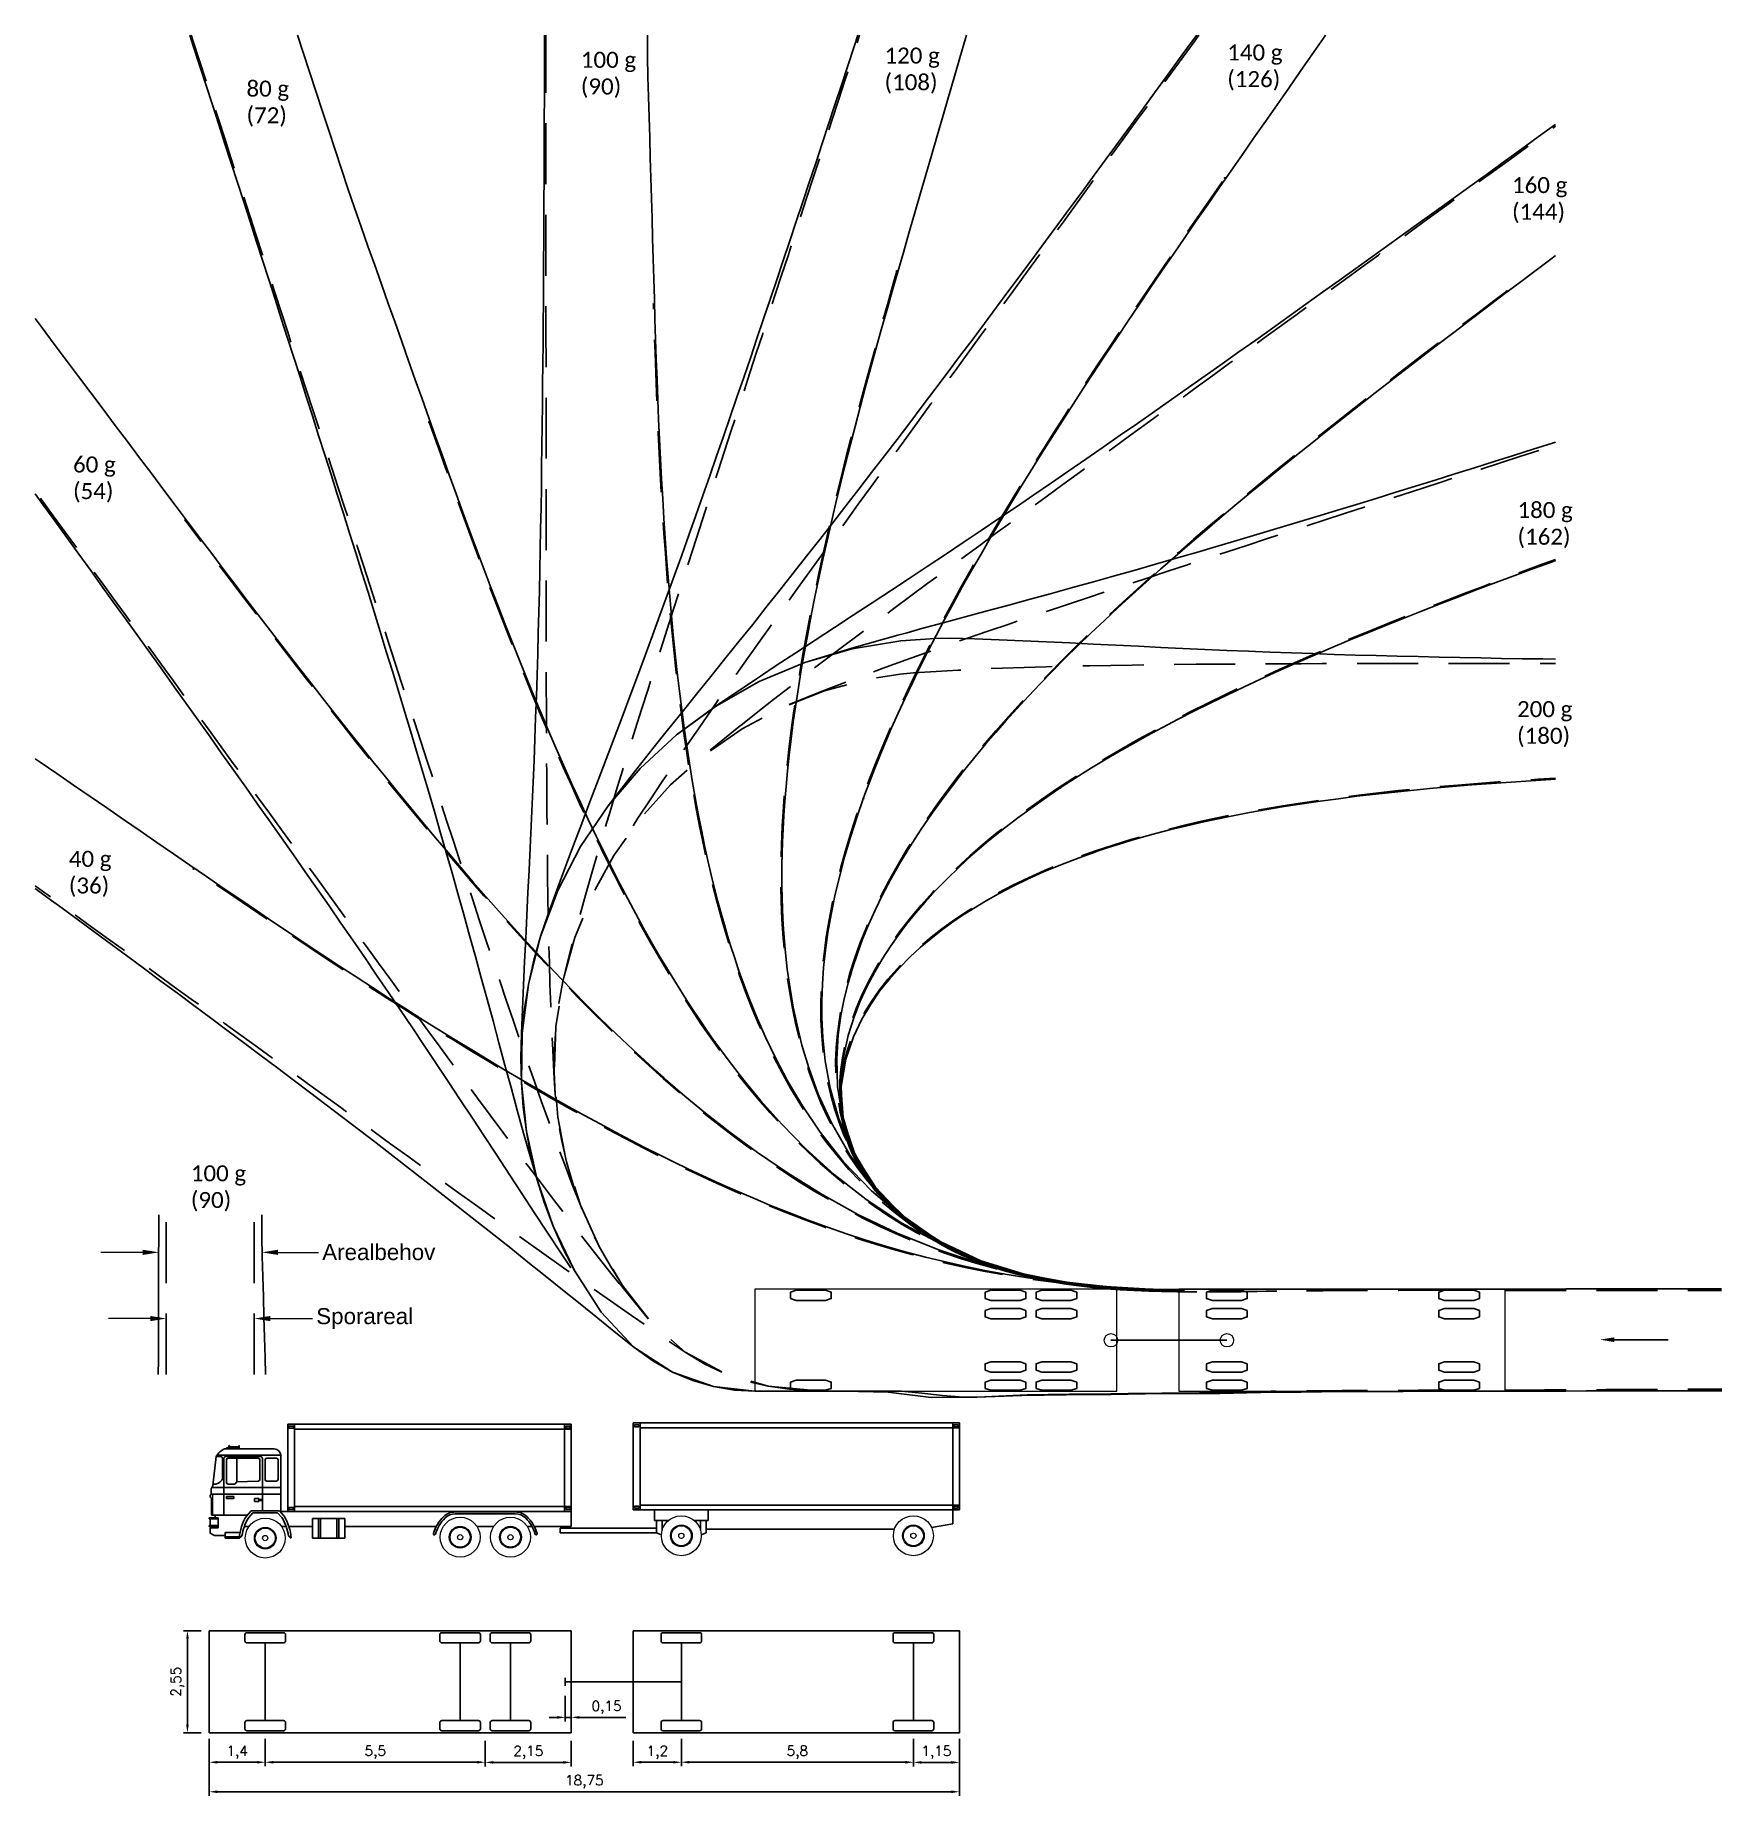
# Model space of a CAD drawing. Header units: millimetres. Extents: x -42.2 to 0, y -10.1 to 33.9.
import ezdxf
from ezdxf import colors
from ezdxf.entities.mleader import LeaderData, LeaderLine
from ezdxf.math import Vec2, Vec3

# ---------------------------------------------------------------- set-up
doc = ezdxf.new("R2010")
doc.units = ezdxf.units.MM
doc.linetypes.add('DASHEDX2', pattern=[1.5, 1, -0.5])
doc.layers.add('Tekst', color=4, linetype='Continuous')
doc.styles.add('BT standard', font='sanss___.ttf')
doc.styles.add('Legend', font='CALIBRI.TTF')
doc.styles.get("Standard").update_dxf_attribs({"font": 'romans'})
doc.dimstyles.new('ISO-25', dxfattribs={"dimtxt": 2.5, "dimasz": 2.5, "dimexe": 1.25, "dimexo": 0.625, "dimtad": 1, "dimtxsty": 'Standard', "dimcen": 2.5, "dimadec": 0, "dimazin": 0, "dimtfac": 1, "dimtmove": 0, "dimatfit": 3, "dimfxl": 1, "dimarcsym": 0})

# ---------------------------------------------------------------- blocks, each defined once
blk = doc.blocks.new('*D3538')
at = {"color": 0, "lineweight": -2, "transparency": 16777216}
for p, q in [((11.8, 1.327), (11.8, 0.638)), ((10.6, 1.277), (10.6, 0.638)), ((10.8, 0.738), (11.6, 0.738))]:
    blk.add_line(p, q, dxfattribs=at)
at = {"color": 0, "transparency": 16777216}
for points in [[(10.8, 0.772), (10.8, 0.705), (10.6, 0.738)], [(11.6, 0.772), (11.6, 0.705), (11.8, 0.738)]]:
    blk.add_solid(points, dxfattribs=at)
at = {"layer": 'Defpoints', "color": 0, "transparency": 16777216}
for p in [(10.6, 1.477), (11.8, 1.527), (11.8, 0.738)]:
    blk.add_point(p, dxfattribs=at)
at = {"color": 0, "transparency": 16777216, "insert": (11.2, 0.987), "char_height": 0.25, "attachment_point": 5}
blk.add_mtext('1,2', dxfattribs=at)
blk = doc.blocks.new('*D3539')
at = {"color": 0, "lineweight": -2, "transparency": 16777216}
for p, q in [((0, 1.277), (0, -0.1)), ((18.75, 1.277), (18.75, -0.1)), ((0.2, 0), (18.55, 0))]:
    blk.add_line(p, q, dxfattribs=at)
at = {"color": 0, "transparency": 16777216}
for points in [[(0.2, 0.033), (0.2, -0.033), (0, 0)], [(18.55, 0.033), (18.55, -0.033), (18.75, 0)]]:
    blk.add_solid(points, dxfattribs=at)
at = {"layer": 'Defpoints', "color": 0, "transparency": 16777216}
for p in [(0, 1.477), (18.75, 1.477), (18.75, 0)]:
    blk.add_point(p, dxfattribs=at)
at = {"color": 0, "transparency": 16777216, "insert": (9.375, 0.249), "char_height": 0.25, "attachment_point": 5}
blk.add_mtext('18,75', dxfattribs=at)
blk = doc.blocks.new('*D3540')
at = {"color": 0, "lineweight": -2, "transparency": 16777216}
for p, q in [((0, 1.327), (0, 0.638)), ((1.4, 1.327), (1.4, 0.638)), ((0.2, 0.738), (1.2, 0.738))]:
    blk.add_line(p, q, dxfattribs=at)
at = {"color": 0, "transparency": 16777216}
for points in [[(0.2, 0.772), (0.2, 0.705), (0, 0.738)], [(1.2, 0.772), (1.2, 0.705), (1.4, 0.738)]]:
    blk.add_solid(points, dxfattribs=at)
at = {"layer": 'Defpoints', "color": 0, "transparency": 16777216}
for p in [(0, 1.527), (1.4, 1.527), (1.4, 0.738)]:
    blk.add_point(p, dxfattribs=at)
at = {"color": 0, "transparency": 16777216, "insert": (0.7, 0.987), "char_height": 0.25, "attachment_point": 5}
blk.add_mtext('1,4', dxfattribs=at)
blk = doc.blocks.new('*D3541')
at = {"color": 0, "lineweight": -2, "transparency": 16777216}
for p, q in [((-0.2, 4.027), (-0.644, 4.027)), ((-0.544, 3.827), (-0.544, 1.677)), ((-0.2, 1.477), (-0.644, 1.477))]:
    blk.add_line(p, q, dxfattribs=at)
at = {"color": 0, "transparency": 16777216}
for points in [[(-0.577, 3.827), (-0.511, 3.827), (-0.544, 4.027)], [(-0.577, 1.677), (-0.511, 1.677), (-0.544, 1.477)]]:
    blk.add_solid(points, dxfattribs=at)
at = {"layer": 'Defpoints', "color": 0, "transparency": 16777216}
for p in [(0, 4.027), (-0.544, 1.477), (0, 1.477)]:
    blk.add_point(p, dxfattribs=at)
at = {"color": 0, "transparency": 16777216, "insert": (-0.793, 2.752), "char_height": 0.25, "attachment_point": 5, "rotation": 90}
blk.add_mtext('2,55', dxfattribs=at)
blk = doc.blocks.new('*D3542')
at = {"color": 0, "lineweight": -2, "transparency": 16777216}
for p, q in [((1.4, 1.127), (1.4, 0.638)), ((6.9, 1.277), (6.9, 0.638)), ((1.6, 0.738), (6.7, 0.738))]:
    blk.add_line(p, q, dxfattribs=at)
at = {"color": 0, "transparency": 16777216}
for points in [[(1.6, 0.772), (1.6, 0.705), (1.4, 0.738)], [(6.7, 0.772), (6.7, 0.705), (6.9, 0.738)]]:
    blk.add_solid(points, dxfattribs=at)
at = {"layer": 'Defpoints', "color": 0, "transparency": 16777216}
for p in [(1.4, 1.327), (6.9, 1.477), (6.9, 0.738)]:
    blk.add_point(p, dxfattribs=at)
at = {"color": 0, "transparency": 16777216, "insert": (4.15, 0.987), "char_height": 0.25, "attachment_point": 5}
blk.add_mtext('5,5', dxfattribs=at)
blk = doc.blocks.new('*D3543')
at = {"color": 0, "lineweight": -2, "transparency": 16777216}
for p, q in [((6.9, 1.277), (6.9, 0.634)), ((9.05, 1.277), (9.05, 0.634)), ((7.1, 0.734), (8.85, 0.734))]:
    blk.add_line(p, q, dxfattribs=at)
at = {"color": 0, "transparency": 16777216}
for points in [[(7.1, 0.768), (7.1, 0.701), (6.9, 0.734)], [(8.85, 0.768), (8.85, 0.701), (9.05, 0.734)]]:
    blk.add_solid(points, dxfattribs=at)
at = {"layer": 'Defpoints', "color": 0, "transparency": 16777216}
for p in [(6.9, 1.477), (9.05, 1.477), (9.05, 0.734)]:
    blk.add_point(p, dxfattribs=at)
at = {"color": 0, "transparency": 16777216, "insert": (7.975, 0.983), "char_height": 0.25, "attachment_point": 5}
blk.add_mtext('2,15', dxfattribs=at)
blk = doc.blocks.new('*D3544')
at = {"color": 0, "lineweight": -2, "transparency": 16777216}
for p, q in [((17.6, 1.327), (17.6, 0.638)), ((11.8, 1.277), (11.8, 0.638)), ((12, 0.738), (17.4, 0.738))]:
    blk.add_line(p, q, dxfattribs=at)
at = {"color": 0, "transparency": 16777216}
for points in [[(12, 0.772), (12, 0.705), (11.8, 0.738)], [(17.4, 0.772), (17.4, 0.705), (17.6, 0.738)]]:
    blk.add_solid(points, dxfattribs=at)
at = {"layer": 'Defpoints', "color": 0, "transparency": 16777216}
for p in [(11.8, 1.477), (17.6, 1.527), (17.6, 0.738)]:
    blk.add_point(p, dxfattribs=at)
at = {"color": 0, "transparency": 16777216, "insert": (14.7, 0.987), "char_height": 0.25, "attachment_point": 5}
blk.add_mtext('5,8', dxfattribs=at)
blk = doc.blocks.new('*D3545')
at = {"color": 0, "lineweight": -2, "transparency": 16777216}
for p, q in [((17.6, 1.327), (17.6, 0.634)), ((18.75, 1.323), (18.75, 0.634)), ((17.8, 0.734), (18.55, 0.734))]:
    blk.add_line(p, q, dxfattribs=at)
at = {"color": 0, "transparency": 16777216}
for points in [[(17.8, 0.768), (17.8, 0.701), (17.6, 0.734)], [(18.55, 0.768), (18.55, 0.701), (18.75, 0.734)]]:
    blk.add_solid(points, dxfattribs=at)
at = {"layer": 'Defpoints', "color": 0, "transparency": 16777216}
for p in [(17.6, 1.527), (18.75, 1.523), (18.75, 0.734)]:
    blk.add_point(p, dxfattribs=at)
at = {"color": 0, "transparency": 16777216, "insert": (18.175, 0.983), "char_height": 0.25, "attachment_point": 5}
blk.add_mtext('1,15', dxfattribs=at)
blk = doc.blocks.new('*D3546')
at = {"color": 0, "lineweight": -2, "transparency": 16777216}
for p, q in [((8.9, 2.402), (8.9, 1.759)), ((9.05, 2.402), (9.05, 1.759)), ((8.7, 1.859), (8.5, 1.859)), ((8.9, 1.859), (9.05, 1.859)), ((9.25, 1.859), (10.412, 1.859))]:
    blk.add_line(p, q, dxfattribs=at)
at = {"color": 0, "transparency": 16777216}
for points in [[(8.7, 1.893), (8.7, 1.826), (8.9, 1.859)], [(9.25, 1.893), (9.25, 1.826), (9.05, 1.859)]]:
    blk.add_solid(points, dxfattribs=at)
at = {"layer": 'Defpoints', "color": 0, "transparency": 16777216}
for p in [(8.9, 2.602), (9.05, 2.602), (9.05, 1.859)]:
    blk.add_point(p, dxfattribs=at)
at = {"color": 0, "transparency": 16777216, "insert": (9.931, 2.108), "char_height": 0.25, "attachment_point": 5}
blk.add_mtext('0,15', dxfattribs=at)
blk = doc.blocks.new('*U3550')
at = {"color": 1, "linetype": 'Continuous', "lineweight": 0, "ltscale": 1.524}
blk.add_lwpolyline([(0, 1.275), (-8.15, 1.275), (-8.15, -1.275), (0, -1.275), (0, 1.275), (0, 1.275)], close=True, dxfattribs=at)
at = {"color": 2, "linetype": 'Continuous', "ltscale": 1.524, "flags": 128}
for points in [[(-7.508, 1.043752), (-7.508, 1.202248), (-7.36576, 1.25), (-6.63424, 1.25), (-6.492, 1.202248), (-6.492, 1.043752), (-6.63424, 0.996), (-7.36576, 0.996)], [(-7.508, 0.586552), (-7.508, 0.745048), (-7.36576, 0.7928), (-6.63424, 0.7928), (-6.492, 0.745048), (-6.492, 0.586552), (-6.63424, 0.5388), (-7.36576, 0.5388)], [(-7.508, -0.745048), (-7.508, -0.586552), (-7.36576, -0.5388), (-6.63424, -0.5388), (-6.492, -0.586552), (-6.492, -0.745048), (-6.63424, -0.7928), (-7.36576, -0.7928)], [(-7.508, -1.202248), (-7.508, -1.043752), (-7.36576, -0.996), (-6.63424, -0.996), (-6.492, -1.043752), (-6.492, -1.202248), (-6.63424, -1.25), (-7.36576, -1.25)]]:
    blk.add_lwpolyline(points, close=True, dxfattribs=at)
at = {"color": 1, "lineweight": 0}
blk.add_circle((-1.2, 0), 0.166667, dxfattribs=at)
blk = doc.blocks.new('*U3551')
at = {"color": 1, "linetype": 'Continuous', "ltscale": 1.524}
blk.add_line((0, 0), (-2.9, 0), dxfattribs=at)
at = {"color": 2, "linetype": 'Continuous', "ltscale": 1.524, "flags": 128}
for points in [[(-3.408, 1.043752), (-3.408, 1.202248), (-3.26576, 1.25), (-2.53424, 1.25), (-2.392, 1.202248), (-2.392, 1.043752), (-2.53424, 0.996), (-3.26576, 0.996)], [(-3.408, 0.586552), (-3.408, 0.745048), (-3.26576, 0.7928), (-2.53424, 0.7928), (-2.392, 0.745048), (-2.392, 0.586552), (-2.53424, 0.5388), (-3.26576, 0.5388)], [(-3.408, -0.745048), (-3.408, -0.586552), (-3.26576, -0.5388), (-2.53424, -0.5388), (-2.392, -0.586552), (-2.392, -0.745048), (-2.53424, -0.7928), (-3.26576, -0.7928)], [(-3.408, -1.202248), (-3.408, -1.043752), (-3.26576, -0.996), (-2.53424, -0.996), (-2.392, -1.043752), (-2.392, -1.202248), (-2.53424, -1.25), (-3.26576, -1.25)]]:
    blk.add_lwpolyline(points, close=True, dxfattribs=at)
at = {"color": 1, "lineweight": 0}
blk.add_circle((0, 0), 0.166667, dxfattribs=at)
blk = doc.blocks.new('*U3552')
at = {"color": 1, "linetype": 'Continuous', "lineweight": 0, "ltscale": 1.524}
blk.add_lwpolyline([(0, 1.275), (-9.05, 1.275), (-9.05, -1.275), (0, -1.275), (0, 1.275), (0, 1.275)], close=True, dxfattribs=at)
at = {"color": 2, "linetype": 'Continuous', "ltscale": 1.524, "flags": 128}
for points in [[(-8.043, 1.043752), (-8.043, 1.202248), (-7.90076, 1.25), (-7.16924, 1.25), (-7.027, 1.202248), (-7.027, 1.043752), (-7.16924, 0.996), (-7.90076, 0.996)], [(-6.773, 1.043752), (-6.773, 1.202248), (-6.63076, 1.25), (-5.89924, 1.25), (-5.757, 1.202248), (-5.757, 1.043752), (-5.89924, 0.996), (-6.63076, 0.996)], [(-8.043, 0.586552), (-8.043, 0.745048), (-7.90076, 0.7928), (-7.16924, 0.7928), (-7.027, 0.745048), (-7.027, 0.586552), (-7.16924, 0.5388), (-7.90076, 0.5388)], [(-6.773, 0.586552), (-6.773, 0.745048), (-6.63076, 0.7928), (-5.89924, 0.7928), (-5.757, 0.745048), (-5.757, 0.586552), (-5.89924, 0.5388), (-6.63076, 0.5388)], [(-8.043, -0.745048), (-8.043, -0.586552), (-7.90076, -0.5388), (-7.16924, -0.5388), (-7.027, -0.586552), (-7.027, -0.745048), (-7.16924, -0.7928), (-7.90076, -0.7928)], [(-6.773, -0.745048), (-6.773, -0.586552), (-6.63076, -0.5388), (-5.89924, -0.5388), (-5.757, -0.586552), (-5.757, -0.745048), (-5.89924, -0.7928), (-6.63076, -0.7928)], [(-8.043, -1.202248), (-8.043, -1.043752), (-7.90076, -0.996), (-7.16924, -0.996), (-7.027, -1.043752), (-7.027, -1.202248), (-7.16924, -1.25), (-7.90076, -1.25)], [(-6.773, -1.202248), (-6.773, -1.043752), (-6.63076, -0.996), (-5.89924, -0.996), (-5.757, -1.043752), (-5.757, -1.202248), (-5.89924, -1.25), (-6.63076, -1.25)]]:
    blk.add_lwpolyline(points, close=True, dxfattribs=at)
blk = doc.blocks.new('*U3549')
at = {"color": 2, "linetype": 'Continuous', "ltscale": 1.524, "flags": 128}
for points in [[(-0.508, 1.043752), (-0.508, 1.202248), (-0.36576, 1.25), (0.36576, 1.25), (0.508, 1.202248), (0.508, 1.043752), (0.36576, 0.996), (-0.36576, 0.996)], [(-0.508, -1.202248), (-0.508, -1.043752), (-0.36576, -0.996), (0.36576, -0.996), (0.508, -1.043752), (0.508, -1.202248), (0.36576, -1.25), (-0.36576, -1.25)]]:
    blk.add_lwpolyline(points, close=True, dxfattribs=at)
at = {"rotation": 180}
for name, p in [('*U3552', (-1.4, 0)), ('*U3551', (7.5, 0)), ('*U3550', (9.2, 0))]:
    blk.add_blockref(name, p, dxfattribs=at)
blk = doc.blocks.new('*U3553')
at = {"color": 2, "lineweight": 0}
blk.add_circle((0, 0), 0.0127, dxfattribs=at)
blk = doc.blocks.new('*U3554')
at = {"color": 1, "lineweight": 0}
blk.add_circle((0, 0), 0.0127, dxfattribs=at)
blk = doc.blocks.new('*U3555')
at = {"color": 2, "lineweight": 0}
blk.add_circle((0, 0), 0.0127, dxfattribs=at)
blk = doc.blocks.new('*U3556')
at = {"color": 1, "lineweight": 0}
blk.add_circle((0, 0), 0.0127, dxfattribs=at)
blk = doc.blocks.new('*U3557')
at = {"color": 1, "lineweight": 0}
blk.add_circle((0, 0), 0.0127, dxfattribs=at)
blk = doc.blocks.new('*U3558')
at = {"color": 2, "lineweight": 0}
blk.add_circle((0, 0), 0.0127, dxfattribs=at)
blk = doc.blocks.new('*U3559')
at = {"color": 1, "lineweight": 0}
blk.add_circle((0, 0), 0.0127, dxfattribs=at)
blk = doc.blocks.new('*U3560')
at = {"color": 2, "lineweight": 0}
blk.add_circle((0, 0), 0.0127, dxfattribs=at)
blk = doc.blocks.new('*U3561')
at = {"color": 1, "lineweight": 0}
blk.add_circle((0, 0), 0.0127, dxfattribs=at)
blk = doc.blocks.new('*U3562')
at = {"color": 1, "lineweight": 0}
blk.add_circle((0, 0), 0.0127, dxfattribs=at)
blk = doc.blocks.new('*U3563')
at = {"color": 2, "lineweight": 0}
blk.add_circle((0, 0), 0.0127, dxfattribs=at)
blk = doc.blocks.new('*U3564')
at = {"color": 2, "lineweight": 0}
blk.add_circle((0, 0), 0.0127, dxfattribs=at)
blk = doc.blocks.new('*U3565')
at = {"color": 1, "lineweight": 0}
blk.add_circle((0, 0), 0.0127, dxfattribs=at)
blk = doc.blocks.new('*U3566')
at = {"color": 1, "lineweight": 0}
blk.add_circle((0, 0), 0.0127, dxfattribs=at)
blk = doc.blocks.new('*U3567')
at = {"color": 1, "lineweight": 0}
blk.add_circle((0, 0), 0.0127, dxfattribs=at)
blk = doc.blocks.new('*U3568')
at = {"color": 2, "lineweight": 0}
blk.add_circle((0, 0), 0.0127, dxfattribs=at)
blk = doc.blocks.new('*U3569')
at = {"color": 1, "lineweight": 0}
blk.add_circle((0, 0), 0.0127, dxfattribs=at)
blk = doc.blocks.new('*U3570')
at = {"color": 1, "lineweight": 0}
blk.add_circle((0, 0), 0.0127, dxfattribs=at)
blk = doc.blocks.new('*U3571')
at = {"color": 2, "lineweight": 0}
blk.add_circle((0, 0), 0.0127, dxfattribs=at)
blk = doc.blocks.new('*U3572')
at = {"color": 1, "lineweight": 0}
blk.add_circle((0, 0), 0.0127, dxfattribs=at)
blk = doc.blocks.new('*U3573')
at = {"color": 1, "lineweight": 0}
blk.add_circle((0, 0), 0.0127, dxfattribs=at)
blk = doc.blocks.new('*U3574')
at = {"color": 2, "lineweight": 0}
blk.add_circle((0, 0), 0.0127, dxfattribs=at)
blk = doc.blocks.new('*U3575')
at = {"color": 1, "lineweight": 0}
blk.add_circle((0, 0), 0.0127, dxfattribs=at)
blk = doc.blocks.new('*U3576')
at = {"color": 1, "lineweight": 0}
blk.add_circle((0, 0), 0.0127, dxfattribs=at)
blk = doc.blocks.new('*U3577')
at = {"color": 1, "lineweight": 0}
blk.add_circle((0, 0), 0.0127, dxfattribs=at)
blk = doc.blocks.new('*U3578')
at = {"color": 1, "lineweight": 0}
blk.add_circle((0, 0), 0.0127, dxfattribs=at)
blk = doc.blocks.new('*U3579')
at = {"color": 1, "lineweight": 0}
blk.add_circle((0, 0), 0.0127, dxfattribs=at)
blk = doc.blocks.new('A$C05693579')
at = {"color": 0}
for p, q in [((1.964, 9.185), (1.964, 7.01)), ((9.05, 9.185), (1.964, 9.185)), ((1.991, 9.139), (2.105, 9.139)), ((1.991, 9.089), (1.991, 9.139)), ((2.105, 9.089), (1.991, 9.089)), ((2.105, 9.139), (2.105, 9.089)), ((2.132, 9.185), (2.132, 7.01)), ((5.192, 9.064), (2.132, 9.064)), ((9.05, 9.064), (5.192, 9.064)), ((8.882, 7.01), (8.882, 9.185)), ((9.023, 9.139), (8.909, 9.139)), ((8.909, 9.139), (8.909, 9.089)), ((8.909, 9.089), (9.023, 9.089)), ((9.023, 9.089), (9.023, 9.139)), ((9.05, 7.01), (9.05, 9.185)), ((18.75, 9.22), (10.6, 9.22)), ((10.6, 9.22), (10.6, 7.045)), ((10.627, 9.124), (10.627, 9.175)), ((10.627, 9.175), (10.741, 9.175)), ((10.741, 9.124), (10.627, 9.124)), ((10.741, 9.175), (10.741, 9.124)), ((10.768, 9.22), (10.768, 7.045)), ((14.236, 9.099), (10.768, 9.099)), ((18.75, 9.099), (14.236, 9.099)), ((18.582, 7.045), (18.582, 9.22)), ((18.609, 9.175), (18.609, 9.124)), ((18.723, 9.175), (18.609, 9.175)), ((18.609, 9.124), (18.723, 9.124)), ((18.723, 9.124), (18.723, 9.175)), ((18.75, 7.045), (18.75, 9.22)), ((0.176, 8.381), (0.091, 7.658)), ((0.289, 8.377), (0.175, 8.377)), ((0.196, 8.415), (1.786, 8.415)), ((0.383, 8.569), (1.625, 8.569)), ((0.408, 8.377), (1.288, 8.377)), ((0.447, 8.609), (0.594, 8.569)), ((0.447, 8.569), (0.447, 8.609)), ((0.489, 8.598), (0.489, 8.659)), ((0.489, 8.659), (0.531, 8.623)), ((0.518, 8.59), (0.531, 8.601)), ((0.531, 8.623), (0.729, 8.623)), ((0.531, 8.601), (0.727, 8.601)), ((0.727, 8.601), (0.75, 8.568)), ((0.729, 8.623), (0.75, 8.653)), ((0.75, 8.568), (0.75, 8.653)), ((1.786, 6.988), (1.786, 8.415)), ((0.333, 8.333), (0.333, 7.824)), ((0.364, 8.333), (0.364, 6.914)), ((0.428, 8.295), (0.428, 7.734)), ((0.472, 8.339), (1.224, 8.339)), ((0.689, 7.748), (0.689, 8.339)), ((1.268, 8.295), (1.268, 7.809)), ((1.332, 8.333), (1.332, 7.025)), ((1.395, 8.295), (1.395, 7.809)), ((1.679, 8.339), (1.439, 8.339)), ((1.723, 8.295), (1.723, 7.809)), ((0.091, 7.658), (0.046, 7.576)), ((0.046, 7.576), (0.046, 7.442)), ((0.063, 7.608), (1.786, 7.608)), ((0.472, 7.69), (0.644, 7.69)), ((0.689, 7.748), (0.644, 7.69)), ((1.226, 7.765), (0.689, 7.748)), ((1.439, 7.765), (1.679, 7.765)), ((0.027, 7.417), (0.046, 7.442)), ((0.027, 7.417), (0.027, 7.366)), ((0.027, 7.366), (0.059, 7.329)), ((0.046, 7.442), (1.786, 7.442)), ((0.059, 7.329), (0.059, 6.914)), ((0.084, 7.442), (0.084, 6.914)), ((0.434, 7.379), (0.434, 7.334)), ((0.619, 7.379), (0.434, 7.379)), ((0.434, 7.334), (0.619, 7.334)), ((0.619, 7.334), (0.619, 7.379)), ((1.128, 7.328), (1.243, 7.328)), ((1.128, 7.258), (1.128, 7.328)), ((1.243, 7.258), (1.128, 7.258)), ((1.243, 7.328), (1.243, 7.258)), ((1.243, 7.309), (1.332, 7.309)), ((1.243, 7.277), (1.332, 7.277)), ((1.991, 7.106), (1.991, 7.055)), ((2.105, 7.106), (1.991, 7.106)), ((1.991, 7.055), (2.105, 7.055)), ((2.105, 7.055), (2.105, 7.106)), ((5.192, 7.131), (2.132, 7.131)), ((9.05, 7.131), (5.192, 7.131)), ((8.909, 7.106), (9.023, 7.106)), ((8.909, 7.055), (8.909, 7.106)), ((9.023, 7.055), (8.909, 7.055)), ((9.023, 7.106), (9.023, 7.055)), ((10.6, 7.045), (18.75, 7.045)), ((10.627, 7.141), (10.627, 7.091)), ((10.741, 7.141), (10.627, 7.141)), ((10.627, 7.091), (10.741, 7.091)), ((10.741, 7.091), (10.741, 7.141)), ((14.236, 7.166), (10.768, 7.166)), ((11.128, 6.777), (11.128, 7.045)), ((12.472, 6.777), (12.472, 7.045)), ((18.75, 7.166), (14.236, 7.166)), ((18.582, 7.045), (18.582, 6.694)), ((18.609, 7.091), (18.609, 7.141)), ((18.609, 7.141), (18.723, 7.141)), ((18.723, 7.091), (18.609, 7.091)), ((18.723, 7.141), (18.723, 7.091)), ((0, 6.825), (0, 6.851)), ((0, 6.851), (0.224, 6.851)), ((0, 6.825), (0.224, 6.825)), ((0, 6.634), (0, 6.659)), ((0, 6.659), (0.224, 6.659)), ((0, 6.634), (0.224, 6.634)), ((0.021, 6.825), (0.021, 6.659)), ((0.059, 6.914), (0.947, 6.914)), ((0.147, 6.914), (0.147, 6.851)), ((0.224, 6.851), (0.224, 6.601)), ((0.877, 6.631), (0.994, 6.631)), ((0.928, 6.893), (1.046, 7.025)), ((0.987, 6.856), (1.092, 6.974)), ((1.754, 7.025), (1.046, 7.025)), ((1.092, 6.974), (1.708, 6.974)), ((1.813, 6.856), (1.708, 6.974)), ((1.872, 6.893), (1.754, 7.025)), ((9.05, 7.01), (1.786, 7.01)), ((1.806, 6.631), (1.923, 6.631)), ((1.992, 6.631), (2.579, 6.631)), ((2.579, 6.835), (2.579, 6.337)), ((2.579, 6.835), (3.393, 6.835)), ((2.735, 6.835), (2.735, 6.337)), ((2.781, 6.835), (2.781, 6.337)), ((3.191, 6.835), (3.191, 6.337)), ((3.238, 6.835), (3.238, 6.337)), ((3.393, 6.337), (3.393, 6.835)), ((3.393, 6.631), (4.638, 6.631)), ((4.638, 6.631), (5.675, 6.631)), ((6.15, 6.995), (7.65, 6.995)), ((6.15, 6.946), (7.65, 6.946)), ((6.692, 6.631), (7.108, 6.631)), ((6.913, 6.631), (7.032, 6.631)), ((7.087, 6.631), (7.108, 6.631)), ((7.95, 6.631), (8.066, 6.631)), ((8.85, 6.631), (8.85, 6.587)), ((8.95, 6.631), (8.95, 6.587)), ((11.473, 6.777), (11.128, 6.777)), ((11.179, 6.777), (11.179, 6.469)), ((11.32, 6.777), (11.32, 6.534)), ((12.127, 6.777), (12.472, 6.777)), ((12.28, 6.777), (12.28, 6.534)), ((12.421, 6.777), (12.421, 6.469)), ((18.054, 6.607), (18.582, 6.694)), ((0.021, 6.601), (0.021, 6.466)), ((0.021, 6.601), (0.224, 6.601)), ((0.021, 6.466), (0.128, 6.409)), ((0.396, 6.409), (0.128, 6.409)), ((0.396, 6.342), (0.396, 6.477)), ((0.396, 6.477), (0.768, 6.477)), ((0.396, 6.371), (0.752, 6.371)), ((0.396, 6.342), (0.749, 6.342)), ((0.817, 6.395), (0.749, 6.342)), ((2.051, 6.342), (1.983, 6.395)), ((2.579, 6.337), (3.393, 6.337)), ((8.77, 6.469), (8.77, 6.587)), ((8.77, 6.587), (11.179, 6.587)), ((8.77, 6.469), (11.179, 6.469)), ((11.179, 6.469), (11.302, 6.42)), ((12.421, 6.469), (12.298, 6.42)), ((12.421, 6.563), (17.129, 6.563))]:
    blk.add_line(p, q, dxfattribs=at)
for p, q in [((8.066, 6.631), (8.069, 6.631)), ((8.125, 6.631), (8.9, 6.631)), ((9.05, 6.631), (8.9, 6.631)), ((9.05, 7.01), (9.05, 6.631)), ((0, 4.027), (0, 1.477)), ((0, 4.027), (0, 1.477)), ((1.858, 3.977), (0.942, 3.977)), ((6.729, 3.977), (5.813, 3.977)), ((7.987, 3.977), (7.071, 3.977)), ((9.05, 4.027), (9.05, 1.477)), ((10.6, 4.027), (10.6, 1.477)), ((12.258, 3.977), (11.342, 3.977)), ((18.058, 3.977), (17.142, 3.977)), ((0.892, 3.927), (0.892, 3.773)), ((1.858, 3.723), (0.942, 3.723)), ((1.4, 3.723), (1.4, 1.781)), ((1.908, 3.927), (1.908, 3.773)), ((5.763, 3.927), (5.763, 3.773)), ((6.729, 3.723), (5.813, 3.723)), ((6.271, 3.723), (6.271, 1.781)), ((6.271, 3.723), (6.271, 1.781)), ((6.779, 3.927), (6.779, 3.773)), ((7.021, 3.927), (7.021, 3.773)), ((7.987, 3.723), (7.071, 3.723)), ((7.529, 3.723), (7.529, 1.781)), ((7.529, 3.723), (7.529, 1.781)), ((8.037, 3.927), (8.037, 3.773)), ((11.292, 3.927), (11.292, 3.773)), ((12.258, 3.723), (11.342, 3.723)), ((11.8, 3.723), (11.8, 1.781)), ((12.308, 3.927), (12.308, 3.773)), ((17.092, 3.927), (17.092, 3.773)), ((18.058, 3.723), (17.142, 3.723)), ((17.6, 3.723), (17.6, 1.781)), ((18.108, 3.927), (18.108, 3.773)), ((8.9, 2.752), (8.9, 2.852)), ((11.8, 2.752), (8.9, 2.752)), ((8.9, 2.652), (8.9, 2.752)), ((1.858, 1.781), (0.942, 1.781)), ((6.729, 1.781), (5.813, 1.781)), ((7.987, 1.781), (7.071, 1.781)), ((12.258, 1.781), (11.342, 1.781)), ((18.058, 1.781), (17.142, 1.781)), ((0.892, 1.731), (0.892, 1.577)), ((1.858, 1.527), (0.942, 1.527)), ((1.908, 1.731), (1.908, 1.577)), ((5.763, 1.731), (5.763, 1.577)), ((6.729, 1.527), (5.813, 1.527)), ((6.779, 1.731), (6.779, 1.577)), ((7.021, 1.731), (7.021, 1.577)), ((7.987, 1.527), (7.071, 1.527)), ((8.037, 1.731), (8.037, 1.577)), ((11.292, 1.731), (11.292, 1.577)), ((12.258, 1.527), (11.342, 1.527)), ((12.308, 1.731), (12.308, 1.577)), ((17.092, 1.731), (17.092, 1.577)), ((18.058, 1.527), (17.142, 1.527)), ((18.108, 1.731), (18.108, 1.577))]:
    blk.add_line(p, q)
for points in [[(0, 4.027), (9.05, 4.027)], [(9.05, 1.477), (0, 1.477), (0, 4.027)], [(10.6, 4.027), (18.75, 4.027), (18.75, 1.477), (10.6, 1.477)]]:
    blk.add_lwpolyline(points)
at = {"color": 0, "lineweight": 0}
for centre, radius in [((1.4, 6.342), 0.499), ((1.4, 6.342), 0.272), ((6.271, 6.364), 0.499), ((6.271, 6.364), 0.272), ((6.271, 6.364), 0.249), ((7.529, 6.364), 0.499), ((7.529, 6.364), 0.272), ((7.529, 6.364), 0.249), ((11.8, 6.4), 0.499), ((11.8, 6.4), 0.272), ((11.8, 6.4), 0.249), ((17.6, 6.4), 0.499), ((17.6, 6.4), 0.272), ((17.6, 6.4), 0.249), ((1.4, 6.342), 0.249), ((1.4, 6.342), 0.0652), ((6.271, 6.364), 0.0652), ((7.529, 6.364), 0.0652), ((11.8, 6.4), 0.0652), ((17.6, 6.4), 0.0652)]:
    blk.add_circle(centre, radius, dxfattribs=at)
at = {"color": 0}
for centre, radius, start, end in [((0.539, 8.189), 0.411, 112.2927, 152.0775), ((0.289, 8.333), 0.0438, 0, 90), ((0.408, 8.333), 0.0438, 90, 180), ((0.462, 8.589), 0.0251, 127.0968, 232.9032), ((1.288, 8.333), 0.0438, 0, 90), ((1.625, 8.408), 0.161, 2.6914, 90), ((0.472, 8.295), 0.0438, 90, 180), ((1.224, 8.295), 0.0438, 0, 90), ((1.439, 8.295), 0.0438, 90, 180), ((1.679, 8.295), 0.0438, 0, 90), ((0.123, 7.919), 0.231, 262.9766, 335.5086), ((0.472, 7.734), 0.0438, 180, 270), ((1.224, 7.809), 0.0438, 271.8873, 0), ((1.439, 7.809), 0.0438, 180, 270), ((1.679, 7.809), 0.0438, 270, 0), ((2.031, 6.231), 1.286, 149.0413, 175.071), ((2.013, 6.218), 1.209, 148.101, 171.5405), ((0.787, 6.218), 1.209, 8.4595, 31.899), ((0.769, 6.231), 1.286, 4.929, 30.9587), ((6.494, 6.213), 0.919, 133.4637, 164.8975), ((6.494, 6.213), 0.87, 133.4637, 164.8975), ((6.15, 6.576), 0.419, 90, 133.4637), ((6.15, 6.576), 0.37, 90, 133.4637), ((7.65, 6.576), 0.419, 46.5363, 90), ((7.65, 6.576), 0.37, 46.5363, 90), ((7.306, 6.213), 0.87, 15.1025, 46.5363), ((7.306, 6.213), 0.919, 15.1025, 46.5363), ((5.63, 6.446), 0.0247, 164.8975, 344.8975), ((8.17, 6.446), 0.0247, 195.1025, 15.1025)]:
    blk.add_arc(centre, radius, start, end, dxfattribs=at)
for centre, start, end in [((0.942, 3.927), 90, 180), ((1.858, 3.927), 0, 90), ((5.813, 3.927), 90, 180), ((6.729, 3.927), 0, 90), ((7.071, 3.927), 90, 180), ((7.987, 3.927), 0, 90), ((11.342, 3.927), 90, 180), ((12.258, 3.927), 0, 90), ((17.142, 3.927), 90, 180), ((18.058, 3.927), 0, 90), ((0.942, 3.773), 180, 270), ((1.858, 3.773), 270, 0), ((5.813, 3.773), 180, 270), ((6.729, 3.773), 270, 0), ((7.071, 3.773), 180, 270), ((7.987, 3.773), 270, 0), ((11.342, 3.773), 180, 270), ((12.258, 3.773), 270, 0), ((17.142, 3.773), 180, 270), ((18.058, 3.773), 270, 0), ((0.942, 1.731), 90, 180), ((1.858, 1.731), 0, 90), ((5.813, 1.731), 90, 180), ((6.729, 1.731), 0, 90), ((7.071, 1.731), 90, 180), ((7.987, 1.731), 0, 90), ((11.342, 1.731), 90, 180), ((12.258, 1.731), 0, 90), ((17.142, 1.731), 90, 180), ((18.058, 1.731), 0, 90), ((0.942, 1.577), 180, 270), ((1.858, 1.577), 270, 0), ((5.813, 1.577), 180, 270), ((6.729, 1.577), 270, 0), ((7.071, 1.577), 180, 270), ((7.987, 1.577), 270, 0), ((11.342, 1.577), 180, 270), ((12.258, 1.577), 270, 0), ((17.142, 1.577), 180, 270), ((18.058, 1.577), 270, 0)]:
    blk.add_arc(centre, 0.05, start, end)
dim = blk.add_linear_dim(base=(-0.544, 1.477), p1=(0, 4.027), p2=(0, 1.477), angle=270, dimstyle='ISO-25', override={"dimtxt": 0.25, "dimasz": 0.2, "dimexe": 0.1, "dimexo": 0.2, "dimgap": 0.1})
dim.commit()
dim.dimension.update_dxf_attribs({"geometry": '*D3541', "text_midpoint": (-0.793, 2.752)})
for base, p1, p2, picture, middle in [((9.05, 1.859), (8.9, 2.602), (9.05, 2.602), '*D3546', (9.931, 2.108)), ((1.4, 0.738), (0, 1.527), (1.4, 1.527), '*D3540', (0.7, 0.987)), ((18.75, 0), (0, 1.477), (18.75, 1.477), '*D3539', (9.375, 0.249)), ((6.9, 0.738), (1.4, 1.327), (6.9, 1.477), '*D3542', (4.15, 0.987)), ((9.05, 0.734), (6.9, 1.477), (9.05, 1.477), '*D3543', (7.975, 0.983)), ((11.8, 0.738), (10.6, 1.477), (11.8, 1.527), '*D3538', (11.2, 0.987)), ((17.6, 0.738), (11.8, 1.477), (17.6, 1.527), '*D3544', (14.7, 0.987)), ((18.75, 0.734), (17.6, 1.527), (18.75, 1.523), '*D3545', (18.175, 0.983))]:
    dim = blk.add_linear_dim(base=base, p1=p1, p2=p2, dimstyle='ISO-25', override={"dimtxt": 0.25, "dimasz": 0.2, "dimexe": 0.1, "dimexo": 0.2, "dimgap": 0.1})
    dim.commit()
    dim.dimension.update_dxf_attribs({"geometry": picture, "text_midpoint": middle})
blk = doc.blocks.new('signatur')
at = {"color": 1, "linetype": 'Continuous', "ltscale": 1.524, "flags": 128}
for points in [[(875.573, 75.73), (875.575, 76.108), (875.577, 76.618), (875.579, 77.128), (875.58, 77.638), (875.582, 78.147), (875.583, 78.657), (875.584, 79.166), (875.585, 79.675), (875.585, 79.721)], [(878.256, 75.73), (878.244, 76.155), (878.23, 76.66), (878.215, 77.166), (878.2, 77.672), (878.186, 78.178), (878.171, 78.684), (878.164, 79.191), (878.162, 79.698), (878.162, 79.721)]]:
    blk.add_lwpolyline(points, dxfattribs=at)
at = {"color": 2, "linetype": 'DASHEDX2', "ltscale": 1.524, "flags": 128}
for points in [[(875.773, 75.73), (875.773, 75.732), (875.773, 76.241), (875.773, 76.751), (875.773, 77.26), (875.773, 77.766), (875.773, 78.275), (875.773, 78.784), (875.773, 79.293), (875.773, 79.721)], [(877.974, 75.73), (877.974, 75.732), (877.974, 76.241), (877.974, 76.751), (877.974, 77.26), (877.974, 77.766), (877.974, 78.275), (877.974, 78.784), (877.974, 79.293), (877.974, 79.721)]]:
    blk.add_lwpolyline(points, dxfattribs=at)
at = {"layer": 'Tekst', "insert": (876.387, 80.96), "char_height": 0.4, "attachment_point": 1, "style": 'Legend'}
blk.add_mtext_dynamic_manual_height_columns('100 g \\P(90)', width=2.42155, gutter_width=12.5, heights=[0], dxfattribs=at)
ml = blk.add_multileader_mtext('Standard')
ml.set_content('', color=256)
ml.set_leader_properties(lineweight=9)
ml.build(insert=Vec2(0, 0))
ml.multileader.update_dxf_attribs({"text_right_attachment_type": 6, "dogleg_length": 0.1, "arrow_head_size": 0.4})
ctx = ml.context
ctx.base_point, ctx.char_height, ctx.arrow_head_size, ctx.landing_gap_size, ctx.plane_origin = Vec3(874.047, 79.085), 0.6, 0.4, 0.09, Vec3(875.584, 78.785)
ctx.right_attachment, ctx.text_align_type = 6, 2
notes = []
notes.append((ctx, [(0, (1, 1, 0), (874.327, 78.785), (-1, 0), 0.1, [(0, [(875.584, 78.785)], 0, [])])]))
ctx.mtext.insert, ctx.mtext.alignment, ctx.mtext.flow_direction = Vec3(874.137, 79.385), 3, 5
ml = blk.add_multileader_mtext('Standard')
ml.set_content('Arealbehov', color=256, style='BT standard')
ml.set_leader_properties(lineweight=9)
ml.build(insert=Vec2(0, 0))
ml.multileader.update_dxf_attribs({"text_right_attachment_type": 6, "dogleg_length": 0.1, "arrow_head_size": 0.4})
ctx = ml.context
ctx.base_point, ctx.char_height, ctx.arrow_head_size, ctx.landing_gap_size, ctx.plane_origin = Vec3(879.581, 78.784), 0.4, 0.4, 0.09, Vec3(878.124, 78.784)
ctx.right_attachment = 6
notes.append((ctx, [(0, (1, 1, 0), (879.526, 78.784), (1, 0), 0.0548, [(0, [(878.169, 78.785)], 0, [])])]))
ctx.mtext.insert, ctx.mtext.flow_direction = Vec3(879.671, 78.991), 5
ml = blk.add_multileader_mtext('Standard')
ml.set_content('', color=256)
ml.set_leader_properties(lineweight=9)
ml.build(insert=Vec2(0, 0))
ml.multileader.update_dxf_attribs({"text_right_attachment_type": 6, "dogleg_length": 0.1, "arrow_head_size": 0.4})
ctx = ml.context
ctx.base_point, ctx.char_height, ctx.arrow_head_size, ctx.landing_gap_size, ctx.plane_origin = Vec3(874.237, 77.43), 0.6, 0.4, 0.09, Vec3(875.773, 77.13)
ctx.right_attachment, ctx.text_align_type = 6, 2
notes.append((ctx, [(0, (1, 1, 0), (874.517, 77.13), (-1, 0), 0.1, [(0, [(875.773, 77.13)], 0, [])])]))
ctx.mtext.insert, ctx.mtext.alignment, ctx.mtext.flow_direction = Vec3(874.327, 77.73), 3, 5
ml = blk.add_multileader_mtext('Standard')
ml.set_content('Sporareal', color=256, style='BT standard')
ml.set_leader_properties(lineweight=9)
ml.build(insert=Vec2(0, 0))
ml.multileader.update_dxf_attribs({"text_right_attachment_type": 6, "dogleg_length": 0.1, "arrow_head_size": 0.4})
ctx = ml.context
ctx.base_point, ctx.char_height, ctx.arrow_head_size, ctx.landing_gap_size, ctx.plane_origin = Vec3(879.431, 77.13), 0.4, 0.4, 0.09, Vec3(877.929, 77.13)
ctx.right_attachment = 6
notes.append((ctx, [(0, (1, 1, 0), (879.331, 77.13), (1, 0), 0.1, [(0, [(877.974, 77.13)], 0, [])])]))
ctx.mtext.insert, ctx.mtext.flow_direction = Vec3(879.521, 77.39), 5
for ctx, leaders in notes:
    for number, flags, end, landing, length, lines in leaders:
        leader = LeaderData()
        leader.index, (leader.has_last_leader_line, leader.has_dogleg_vector, leader.attachment_direction) = number, flags
        leader.last_leader_point, leader.dogleg_vector, leader.dogleg_length = Vec3(end), Vec3(landing), length
        for number, points, colour, breaks in lines:
            line = LeaderLine()
            line.index, line.vertices, line.color, line.breaks = number, Vec3.list(points), colors.encode_raw_color(colour), breaks
            leader.lines.append(line)
        ctx.leaders.append(leader)
blk = doc.blocks.new('PVT B')
at = {"color": 1, "linetype": 'Continuous', "ltscale": 1.524, "flags": 128}
for points in [[(-28.612, 2.892), (-28.672, 3), (-28.956, 3.547), (-29.208, 4.109), (-29.427, 4.685), (-29.612, 5.273), (-29.782, 5.86), (-29.946, 6.441), (-30.106, 7.014), (-30.261, 7.58), (-30.413, 8.14), (-30.563, 8.694), (-30.712, 9.241), (-30.859, 9.784), (-31.005, 10.32), (-31.152, 10.853), (-31.297, 11.381), (-31.443, 11.904), (-31.589, 12.425), (-31.736, 12.942), (-31.883, 13.456), (-32.03, 13.967), (-32.178, 14.475), (-32.326, 14.982), (-32.475, 15.486), (-32.624, 15.989), (-32.774, 16.49), (-32.925, 16.989), (-33.076, 17.487), (-33.227, 17.983), (-33.379, 18.479), (-33.531, 18.973), (-33.683, 19.467), (-33.836, 19.959), (-33.99, 20.451), (-34.143, 20.942), (-34.297, 21.433), (-34.451, 21.923), (-34.606, 22.412), (-34.76, 22.901), (-34.915, 23.39), (-35.07, 23.878), (-35.225, 24.365), (-35.381, 24.853), (-35.536, 25.34), (-35.692, 25.827), (-35.848, 26.313), (-36.004, 26.8), (-36.16, 27.286), (-36.316, 27.772), (-36.472, 28.257), (-36.629, 28.743), (-36.785, 29.228), (-36.941, 29.714), (-37.098, 30.199), (-37.255, 30.684), (-37.411, 31.169), (-37.568, 31.654), (-37.725, 32.139), (-37.882, 32.623), (-38.038, 33.108), (-38.195, 33.593), (-38.289, 33.882)], [(-25.166, 8.718), (-25.199, 8.765), (-25.366, 9.002), (-25.53, 9.242), (-25.693, 9.485), (-25.854, 9.731), (-26.021, 9.993), (-26.196, 10.275), (-26.378, 10.574), (-26.565, 10.89), (-26.756, 11.22), (-26.95, 11.565), (-27.146, 11.922), (-27.343, 12.292), (-27.541, 12.671), (-27.74, 13.061), (-27.938, 13.459), (-28.136, 13.865), (-28.332, 14.279), (-28.528, 14.699), (-28.722, 15.125), (-28.915, 15.557), (-29.107, 15.993), (-29.297, 16.434), (-29.486, 16.879), (-29.672, 17.327), (-29.858, 17.779), (-30.042, 18.234), (-30.224, 18.691), (-30.405, 19.151), (-30.585, 19.613), (-30.763, 20.078), (-30.94, 20.543), (-31.116, 21.011), (-31.29, 21.48), (-31.464, 21.95), (-31.636, 22.422), (-31.807, 22.894), (-31.978, 23.368), (-32.147, 23.842), (-32.316, 24.318), (-32.485, 24.794), (-32.654, 25.27), (-32.823, 25.746), (-32.992, 26.223), (-33.161, 26.7), (-33.33, 27.178), (-33.499, 27.655), (-33.669, 28.133), (-33.838, 28.611), (-34.007, 29.089), (-34.177, 29.567), (-34.341, 30.048), (-34.499, 30.53), (-34.657, 31.013), (-34.815, 31.496), (-34.973, 31.979), (-35.131, 32.462), (-35.289, 32.945), (-35.446, 33.428), (-35.595, 33.882)], [(-29.735, 5.75), (-29.763, 5.871), (-29.879, 6.476), (-29.959, 7.087), (-30.004, 7.702), (-30.014, 8.318), (-29.996, 8.932), (-29.974, 9.538), (-29.95, 10.135), (-29.923, 10.724), (-29.895, 11.305), (-29.867, 11.88), (-29.839, 12.449), (-29.811, 13.011), (-29.784, 13.569), (-29.758, 14.121), (-29.733, 14.669), (-29.709, 15.213), (-29.687, 15.754), (-29.666, 16.291), (-29.646, 16.826), (-29.628, 17.358), (-29.611, 17.887), (-29.595, 18.415), (-29.58, 18.94), (-29.566, 19.464), (-29.554, 19.987), (-29.542, 20.508), (-29.531, 21.028), (-29.521, 21.547), (-29.512, 22.064), (-29.504, 22.581), (-29.496, 23.097), (-29.489, 23.613), (-29.483, 24.127), (-29.477, 24.641), (-29.471, 25.155), (-29.466, 25.668), (-29.462, 26.18), (-29.457, 26.692), (-29.454, 27.204), (-29.45, 27.716), (-29.447, 28.227), (-29.444, 28.738), (-29.441, 29.248), (-29.439, 29.759), (-29.437, 30.269), (-29.434, 30.779), (-29.433, 31.289), (-29.431, 31.798), (-29.429, 32.308), (-29.428, 32.817), (-29.427, 33.326), (-29.426, 33.836), (-29.426, 33.882)], [(-30.014, 8.318), (-29.987, 8.934), (-29.925, 9.548), (-29.828, 10.156), (-29.695, 10.758), (-29.528, 11.352), (-29.328, 11.935), (-29.12, 12.51), (-28.912, 13.075), (-28.703, 13.632), (-28.496, 14.181), (-28.29, 14.723), (-28.086, 15.259), (-27.885, 15.789), (-27.685, 16.314), (-27.488, 16.834), (-27.294, 17.35), (-27.102, 17.863), (-26.912, 18.373), (-26.724, 18.88), (-26.539, 19.384), (-26.356, 19.887), (-26.175, 20.387), (-25.996, 20.886), (-25.818, 21.383), (-25.642, 21.879), (-25.467, 22.374), (-25.294, 22.867), (-25.123, 23.36), (-24.952, 23.852), (-24.783, 24.343), (-24.614, 24.833), (-24.446, 25.323), (-24.28, 25.813), (-24.114, 26.302), (-23.949, 26.79), (-23.784, 27.278), (-23.62, 27.766), (-23.457, 28.253), (-23.294, 28.741), (-23.132, 29.227), (-22.97, 29.714), (-22.808, 30.201), (-22.647, 30.687), (-22.486, 31.173), (-22.326, 31.659), (-22.165, 32.145), (-22.005, 32.631), (-21.845, 33.116), (-21.686, 33.602), (-21.594, 33.882)], [(-27.236, 15.392), (-27.088, 15.582), (-26.717, 16.049), (-26.35, 16.509), (-25.986, 16.962), (-25.626, 17.41), (-25.269, 17.853), (-24.917, 18.291), (-24.568, 18.725), (-24.222, 19.156), (-23.881, 19.585), (-23.542, 20.011), (-23.207, 20.435), (-22.874, 20.857), (-22.545, 21.277), (-22.217, 21.697), (-21.893, 22.115), (-21.57, 22.532), (-21.249, 22.949), (-20.93, 23.365), (-20.613, 23.78), (-20.298, 24.194), (-19.984, 24.608), (-19.671, 25.022), (-19.359, 25.436), (-19.049, 25.849), (-18.74, 26.262), (-18.431, 26.675), (-18.124, 27.087), (-17.817, 27.499), (-17.511, 27.912), (-17.205, 28.324), (-16.9, 28.736), (-16.596, 29.147), (-16.292, 29.559), (-15.989, 29.971), (-15.686, 30.383), (-15.383, 30.794), (-15.081, 31.206), (-14.779, 31.617), (-14.477, 32.029), (-14.176, 32.44), (-13.875, 32.852), (-13.575, 33.263), (-13.275, 33.675), (-13.124, 33.882)], [(-24.573, 10.521), (-24.591, 10.573), (-24.679, 10.836), (-24.765, 11.103), (-24.848, 11.373), (-24.929, 11.646), (-25.009, 11.928), (-25.091, 12.231), (-25.175, 12.555), (-25.259, 12.897), (-25.342, 13.255), (-25.424, 13.629), (-25.505, 14.017), (-25.584, 14.418), (-25.66, 14.83), (-25.733, 15.252), (-25.803, 15.684), (-25.871, 16.123), (-25.935, 16.57), (-25.995, 17.024), (-26.053, 17.484), (-26.107, 17.949), (-26.159, 18.419), (-26.207, 18.893), (-26.252, 19.37), (-26.295, 19.851), (-26.335, 20.335), (-26.372, 20.822), (-26.407, 21.311), (-26.439, 21.802), (-26.47, 22.294), (-26.498, 22.789), (-26.525, 23.285), (-26.549, 23.782), (-26.572, 24.28), (-26.593, 24.78), (-26.613, 25.28), (-26.632, 25.781), (-26.649, 26.283), (-26.665, 26.785), (-26.679, 27.288), (-26.694, 27.792), (-26.709, 28.296), (-26.723, 28.8), (-26.738, 29.305), (-26.752, 29.81), (-26.767, 30.315), (-26.782, 30.821), (-26.796, 31.327), (-26.811, 31.832), (-26.826, 32.339), (-26.84, 32.845), (-26.847, 33.352), (-26.849, 33.859), (-26.849, 33.882)], [(-23.466, 11.793), (-23.478, 12.056), (-23.486, 12.323), (-23.491, 12.592), (-23.492, 12.865), (-23.49, 13.141), (-23.485, 13.421), (-23.475, 13.72), (-23.461, 14.04), (-23.442, 14.379), (-23.418, 14.735), (-23.387, 15.106), (-23.351, 15.492), (-23.309, 15.889), (-23.26, 16.298), (-23.206, 16.717), (-23.145, 17.144), (-23.079, 17.579), (-23.007, 18.021), (-22.929, 18.469), (-22.847, 18.922), (-22.759, 19.38), (-22.667, 19.841), (-22.57, 20.306), (-22.469, 20.774), (-22.364, 21.244), (-22.255, 21.717), (-22.143, 22.192), (-22.027, 22.668), (-21.909, 23.145), (-21.787, 23.624), (-21.663, 24.104), (-21.537, 24.585), (-21.408, 25.066), (-21.277, 25.549), (-21.144, 26.031), (-21.009, 26.514), (-20.873, 26.998), (-20.735, 27.482), (-20.595, 27.966), (-20.455, 28.45), (-20.315, 28.935), (-20.174, 29.42), (-20.034, 29.906), (-19.893, 30.392), (-19.752, 30.879), (-19.612, 31.366), (-19.471, 31.853), (-19.33, 32.34), (-19.189, 32.827), (-19.047, 33.315), (-18.902, 33.801), (-18.876, 33.882)], [(-21.46, 14.79), (-21.418, 14.907), (-21.305, 15.212), (-21.181, 15.532), (-21.047, 15.867), (-20.903, 16.213), (-20.749, 16.571), (-20.585, 16.938), (-20.412, 17.313), (-20.231, 17.695), (-20.041, 18.084), (-19.843, 18.478), (-19.638, 18.876), (-19.425, 19.279), (-19.206, 19.684), (-18.982, 20.092), (-18.751, 20.502), (-18.515, 20.914), (-18.275, 21.328), (-18.029, 21.742), (-17.78, 22.158), (-17.527, 22.574), (-17.27, 22.99), (-17.01, 23.407), (-16.746, 23.824), (-16.48, 24.241), (-16.212, 24.659), (-15.941, 25.076), (-15.668, 25.493), (-15.393, 25.91), (-15.116, 26.327), (-14.837, 26.743), (-14.557, 27.16), (-14.275, 27.576), (-13.992, 27.992), (-13.707, 28.408), (-13.422, 28.823), (-13.136, 29.239), (-12.848, 29.654), (-12.56, 30.069), (-12.271, 30.483), (-11.982, 30.898), (-11.692, 31.313), (-11.403, 31.728), (-11.113, 32.144), (-10.823, 32.559), (-10.534, 32.975), (-10.244, 33.391), (-9.954, 33.806), (-9.901, 33.882)], [(-24.029, 17.862), (-23.633, 18.123), (-23.144, 18.444), (-22.66, 18.761), (-22.181, 19.074), (-21.707, 19.384), (-21.238, 19.69), (-20.774, 19.995), (-20.314, 20.298), (-19.858, 20.6), (-19.406, 20.9), (-18.957, 21.2), (-18.511, 21.499), (-18.068, 21.798), (-17.628, 22.096), (-17.191, 22.394), (-16.755, 22.691), (-16.322, 22.989), (-15.891, 23.286), (-15.461, 23.584), (-15.033, 23.881), (-14.606, 24.179), (-14.181, 24.476), (-13.756, 24.774), (-13.333, 25.072), (-12.911, 25.369), (-12.49, 25.667), (-12.07, 25.965), (-11.65, 26.263), (-11.231, 26.561), (-10.813, 26.859), (-10.395, 27.158), (-9.977, 27.456), (-9.561, 27.754), (-9.144, 28.053), (-8.728, 28.351), (-8.313, 28.65), (-7.898, 28.949), (-7.483, 29.247), (-7.068, 29.546), (-6.654, 29.845), (-6.24, 30.145), (-5.826, 30.444), (-5.413, 30.743), (-4.999, 31.042), (-4.586, 31.341), (-4.173, 31.641), (-4.154, 31.654)], [(-19.016, 15.405), (-18.85, 15.614), (-18.629, 15.886), (-18.394, 16.167), (-18.146, 16.455), (-17.885, 16.751), (-17.613, 17.053), (-17.329, 17.359), (-17.034, 17.669), (-16.73, 17.983), (-16.417, 18.298), (-16.096, 18.615), (-15.767, 18.934), (-15.43, 19.253), (-15.088, 19.573), (-14.739, 19.893), (-14.385, 20.213), (-14.026, 20.533), (-13.663, 20.852), (-13.295, 21.171), (-12.923, 21.489), (-12.548, 21.806), (-12.17, 22.123), (-11.789, 22.439), (-11.405, 22.754), (-11.019, 23.069), (-10.631, 23.382), (-10.241, 23.695), (-9.849, 24.007), (-9.455, 24.318), (-9.06, 24.629), (-8.663, 24.939), (-8.265, 25.248), (-7.866, 25.557), (-7.466, 25.865), (-7.065, 26.172), (-6.663, 26.479), (-6.26, 26.786), (-5.857, 27.092), (-5.452, 27.397), (-5.048, 27.702), (-4.643, 28.008), (-4.238, 28.313), (-4.154, 28.376)], [(-26.45, 7.827), (-26.659, 8.013), (-26.929, 8.258), (-27.209, 8.517), (-27.496, 8.788), (-27.79, 9.07), (-28.088, 9.363), (-28.391, 9.665), (-28.698, 9.976), (-29.006, 10.296), (-29.317, 10.623), (-29.63, 10.958), (-29.944, 11.298), (-30.258, 11.645), (-30.573, 11.997), (-30.889, 12.354), (-31.204, 12.715), (-31.519, 13.081), (-31.834, 13.45), (-32.149, 13.823), (-32.463, 14.199), (-32.777, 14.578), (-33.09, 14.96), (-33.403, 15.344), (-33.715, 15.73), (-34.026, 16.119), (-34.337, 16.509), (-34.647, 16.901), (-34.957, 17.295), (-35.266, 17.69), (-35.574, 18.086), (-35.882, 18.484), (-36.19, 18.883), (-36.497, 19.283), (-36.803, 19.683), (-37.109, 20.085), (-37.414, 20.487), (-37.719, 20.891), (-38.024, 21.294), (-38.329, 21.699), (-38.633, 22.104), (-38.937, 22.509), (-39.241, 22.914), (-39.546, 23.319), (-39.851, 23.725), (-40.155, 24.13), (-40.46, 24.536), (-40.765, 24.941), (-41.07, 25.347), (-41.375, 25.753), (-41.68, 26.159), (-41.984, 26.566), (-42.154, 26.799)], [(-20.364, 18.947), (-20.025, 19.04), (-19.465, 19.192), (-18.911, 19.343), (-18.364, 19.491), (-17.822, 19.638), (-17.285, 19.784), (-16.753, 19.93), (-16.225, 20.076), (-15.701, 20.222), (-15.181, 20.367), (-14.665, 20.514), (-14.151, 20.66), (-13.64, 20.807), (-13.132, 20.955), (-12.626, 21.103), (-12.122, 21.251), (-11.62, 21.4), (-11.12, 21.55), (-10.621, 21.7), (-10.124, 21.85), (-9.627, 22.002), (-9.133, 22.153), (-8.639, 22.305), (-8.146, 22.457), (-7.654, 22.61), (-7.162, 22.763), (-6.672, 22.916), (-6.182, 23.07), (-5.693, 23.223), (-5.204, 23.378), (-4.716, 23.532), (-4.228, 23.687), (-4.154, 23.71)], [(-28.768, 3.07), (-29.033, 3.468), (-29.359, 3.962), (-29.68, 4.45), (-29.995, 4.933), (-30.307, 5.41), (-30.616, 5.883), (-30.923, 6.351), (-31.227, 6.814), (-31.529, 7.273), (-31.83, 7.728), (-32.131, 8.179), (-32.43, 8.627), (-32.728, 9.072), (-33.027, 9.514), (-33.324, 9.953), (-33.622, 10.39), (-33.919, 10.825), (-34.216, 11.258), (-34.514, 11.688), (-34.811, 12.117), (-35.108, 12.545), (-35.405, 12.971), (-35.702, 13.396), (-36, 13.82), (-36.297, 14.242), (-36.595, 14.664), (-36.892, 15.084), (-37.19, 15.504), (-37.488, 15.923), (-37.785, 16.342), (-38.083, 16.76), (-38.381, 17.177), (-38.679, 17.594), (-38.977, 18.01), (-39.276, 18.426), (-39.574, 18.842), (-39.872, 19.257), (-40.17, 19.672), (-40.469, 20.086), (-40.767, 20.5), (-41.066, 20.914), (-41.364, 21.328), (-41.663, 21.742), (-41.961, 22.155), (-42.154, 22.422)], [(-16.537, 15.065), (-16.366, 15.178), (-16.067, 15.37), (-15.753, 15.566), (-15.423, 15.766), (-15.08, 15.968), (-14.724, 16.171), (-14.357, 16.375), (-13.978, 16.579), (-13.59, 16.783), (-13.193, 16.986), (-12.787, 17.188), (-12.374, 17.389), (-11.955, 17.588), (-11.529, 17.786), (-11.098, 17.982), (-10.661, 18.176), (-10.22, 18.369), (-9.776, 18.559), (-9.327, 18.748), (-8.875, 18.935), (-8.42, 19.12), (-7.963, 19.304), (-7.503, 19.486), (-7.041, 19.666), (-6.577, 19.845), (-6.111, 20.023), (-5.644, 20.199), (-5.175, 20.374), (-4.705, 20.548), (-4.233, 20.721), (-4.154, 20.749)], [(-5.417, -0.016), (-6.436, -0.016), (-7.454, -0.016), (-8.473, -0.018), (-9.492, -0.022), (-10.511, -0.032), (-11.529, -0.049), (-12.548, -0.067), (-13.567, -0.071), (-14.416, -0.082), (-15.266, -0.093), (-16.38, -0.107), (-17.496, -0.122), (-18.623, -0.158), (-19.757, -0.168), (-20.839, -0.036), (-21.942, -0.016), (-23.054, -0.016), (-24.167, -0.016), (-24.167, -0.016), (-25.198, 0.106), (-26.225, 0.467), (-27.189, 1.086), (-28.012, 1.96), (-28.672, 3), (-29.208, 4.109), (-29.612, 5.273), (-29.879, 6.476), (-30.004, 7.702), (-29.987, 8.934), (-29.828, 10.156), (-29.528, 11.352), (-29.092, 12.505), (-28.525, 13.599), (-27.836, 14.621), (-27.033, 15.556), (-26.127, 16.393), (-25.13, 17.118), (-24.056, 17.724), (-22.92, 18.201), (-21.745, 18.56), (-20.591, 18.884), (-20.364, 18.947)], [(-5.417, -0.016), (-6.436, -0.016), (-7.454, -0.016), (-8.473, -0.018), (-9.492, -0.022), (-10.511, -0.032), (-11.529, -0.049), (-12.548, -0.067), (-13.567, -0.071), (-14.416, -0.082), (-15.266, -0.093), (-16.38, -0.107), (-17.496, -0.122), (-18.623, -0.158), (-19.757, -0.168), (-20.839, -0.036), (-21.942, -0.016), (-23.054, -0.016), (-24.167, -0.016), (-24.167, -0.016), (-25.198, 0.106), (-26.225, 0.467), (-27.189, 1.086), (-28.012, 1.96), (-28.672, 3), (-29.208, 4.109), (-29.612, 5.273), (-29.879, 6.476), (-30.004, 7.702), (-29.987, 8.934), (-29.828, 10.156), (-29.528, 11.352), (-29.092, 12.505), (-28.525, 13.599), (-27.836, 14.621), (-27.033, 15.556), (-26.127, 16.393), (-25.13, 17.118), (-24.056, 17.724), (-22.92, 18.201), (-21.735, 18.543), (-20.519, 18.746), (-19.658, 18.804)], [(-19.658, 18.804), (-19.288, 18.807), (-18.673, 18.792), (-18.065, 18.77), (-17.466, 18.746), (-16.875, 18.719), (-16.291, 18.691), (-15.715, 18.663), (-15.145, 18.635), (-14.58, 18.607), (-14.022, 18.58), (-13.468, 18.554), (-12.918, 18.529), (-12.373, 18.505), (-11.831, 18.482), (-11.292, 18.461), (-10.756, 18.441), (-10.223, 18.423), (-9.692, 18.405), (-9.164, 18.389), (-8.637, 18.374), (-8.112, 18.36), (-7.588, 18.348), (-7.066, 18.336), (-6.545, 18.325), (-6.025, 18.315), (-5.507, 18.306), (-4.989, 18.297), (-4.472, 18.29), (-4.154, 18.285)], [(-5.417, -0.016), (-6.436, -0.016), (-7.454, -0.016), (-8.473, -0.018), (-9.492, -0.022), (-10.511, -0.032), (-11.529, -0.049), (-12.548, -0.067), (-13.567, -0.071), (-14.416, -0.082), (-15.266, -0.093), (-16.38, -0.107), (-17.496, -0.122), (-18.623, -0.158), (-19.757, -0.168), (-20.839, -0.036), (-21.942, -0.016), (-23.054, -0.016), (-24.167, -0.016), (-24.167, -0.016), (-25.198, 0.106), (-26.225, 0.467), (-27.189, 1.086), (-28.012, 1.96), (-28.672, 3), (-29.208, 4.109), (-29.612, 5.273), (-29.879, 6.476), (-30.004, 7.702), (-29.987, 8.934), (-29.828, 10.156), (-29.528, 11.352), (-29.092, 12.505), (-28.525, 13.599), (-27.836, 14.621), (-27.033, 15.556), (-26.127, 16.393), (-25.133, 17.121), (-24.128, 17.796), (-24.029, 17.862)], [(-5.417, 2.534), (-5.926, 2.534), (-6.436, 2.534), (-6.945, 2.535), (-7.454, 2.535), (-7.964, 2.535), (-8.473, 2.535), (-8.983, 2.534), (-9.492, 2.534), (-10.001, 2.534), (-10.511, 2.534), (-11.02, 2.534), (-11.529, 2.534), (-12.039, 2.534), (-12.548, 2.534), (-13.058, 2.534), (-13.567, 2.534), (-13.567, 2.534), (-13.992, 2.533), (-14.417, 2.549), (-14.842, 2.571), (-15.265, 2.598), (-15.787, 2.64), (-16.308, 2.691), (-16.828, 2.752), (-17.346, 2.824), (-17.863, 2.906), (-18.378, 2.999), (-18.891, 3.103), (-19.401, 3.217), (-19.906, 3.34), (-20.407, 3.473), (-20.902, 3.615), (-21.391, 3.765), (-21.876, 3.923), (-22.356, 4.089), (-22.832, 4.263), (-23.305, 4.443), (-23.775, 4.631), (-23.775, 4.631), (-24.222, 4.817), (-24.655, 5.004), (-25.071, 5.189), (-25.469, 5.372), (-25.845, 5.549), (-26.197, 5.72), (-26.547, 5.893), (-26.908, 6.074), (-27.277, 6.264), (-27.654, 6.462), (-28.037, 6.667), (-28.426, 6.879), (-28.82, 7.097), (-29.217, 7.321), (-29.618, 7.551), (-30.021, 7.785), (-30.427, 8.024), (-30.835, 8.268), (-31.245, 8.516), (-31.655, 8.768), (-32.067, 9.023), (-32.48, 9.281), (-32.893, 9.543), (-33.307, 9.807), (-33.722, 10.074), (-34.136, 10.343), (-34.551, 10.615), (-34.966, 10.888), (-35.381, 11.164), (-35.797, 11.441), (-36.212, 11.72), (-36.627, 12), (-37.042, 12.282), (-37.457, 12.565), (-37.872, 12.849), (-38.287, 13.135), (-38.702, 13.42), (-39.117, 13.706), (-39.533, 13.992), (-39.949, 14.279), (-40.365, 14.565), (-40.781, 14.852), (-41.198, 15.139), (-41.615, 15.426), (-42.032, 15.713), (-42.154, 15.797)], [(-5.417, 2.534), (-6.436, 2.534), (-7.454, 2.535), (-8.473, 2.535), (-9.492, 2.534), (-10.511, 2.534), (-11.529, 2.534), (-12.548, 2.534), (-13.567, 2.534), (-13.567, 2.534), (-14.417, 2.531), (-15.266, 2.565), (-16.371, 2.686), (-17.462, 2.896), (-18.525, 3.222), (-19.53, 3.688), (-20.434, 4.308), (-21.165, 5.072), (-21.677, 5.935), (-21.977, 6.829), (-21.977, 6.829), (-22.1, 7.607), (-22.121, 8.301), (-22.083, 8.892), (-22.015, 9.376), (-21.934, 9.792), (-21.837, 10.188), (-21.727, 10.565), (-21.606, 10.928), (-21.473, 11.285), (-21.324, 11.646), (-21.159, 12.015), (-20.974, 12.394), (-20.769, 12.784), (-20.542, 13.184), (-20.294, 13.594), (-20.025, 14.013), (-19.734, 14.439), (-19.422, 14.873), (-19.056, 15.354), (-19.016, 15.405)], [(-5.417, -0.016), (-6.436, -0.016), (-7.454, -0.016), (-8.473, -0.018), (-9.492, -0.022), (-10.511, -0.032), (-11.529, -0.049), (-12.548, -0.067), (-13.567, -0.071), (-14.416, -0.082), (-15.266, -0.093), (-16.38, -0.107), (-17.496, -0.122), (-18.623, -0.158), (-19.757, -0.168), (-20.839, -0.036), (-21.942, -0.016), (-23.054, -0.016), (-24.167, -0.016), (-24.167, -0.016), (-25.198, 0.106), (-26.225, 0.467), (-27.189, 1.086), (-28.012, 1.96), (-28.672, 3), (-29.208, 4.109), (-29.612, 5.273), (-29.879, 6.476), (-30.004, 7.702), (-29.987, 8.934), (-29.828, 10.156), (-29.528, 11.352), (-29.092, 12.505), (-28.525, 13.599), (-27.836, 14.621), (-27.236, 15.392)], [(-5.417, 2.534), (-6.436, 2.534), (-7.454, 2.535), (-8.473, 2.535), (-9.492, 2.534), (-10.511, 2.534), (-11.529, 2.534), (-12.548, 2.534), (-13.567, 2.534), (-13.567, 2.534), (-14.417, 2.531), (-15.266, 2.565), (-16.371, 2.686), (-17.462, 2.896), (-18.525, 3.222), (-19.53, 3.688), (-20.435, 4.307), (-21.174, 5.063), (-21.691, 5.923), (-21.961, 6.825), (-21.961, 6.825), (-22.02, 7.61), (-21.958, 8.301), (-21.833, 8.88), (-21.687, 9.345), (-21.532, 9.739), (-21.361, 10.109), (-21.178, 10.457), (-20.986, 10.784), (-20.787, 11.092), (-20.584, 11.382), (-20.374, 11.66), (-20.152, 11.936), (-19.913, 12.215), (-19.653, 12.499), (-19.37, 12.79), (-19.064, 13.088), (-18.732, 13.391), (-18.376, 13.699), (-17.995, 14.009), (-17.591, 14.321), (-17.156, 14.639), (-16.648, 14.991), (-16.537, 15.065)], [(-15.733, 13.44), (-15.587, 13.491), (-15.336, 13.574), (-15.062, 13.662), (-14.767, 13.751), (-14.453, 13.842), (-14.119, 13.934), (-13.768, 14.025), (-13.402, 14.115), (-13.021, 14.203), (-12.626, 14.288), (-12.219, 14.371), (-11.801, 14.451), (-11.373, 14.527), (-10.937, 14.6), (-10.492, 14.67), (-10.04, 14.736), (-9.582, 14.798), (-9.118, 14.857), (-8.649, 14.912), (-8.175, 14.964), (-7.697, 15.013), (-7.216, 15.059), (-6.732, 15.101), (-6.245, 15.141), (-5.755, 15.179), (-5.264, 15.213), (-4.77, 15.246), (-4.275, 15.276), (-4.154, 15.283)], [(-5.417, 2.534), (-6.436, 2.534), (-7.454, 2.535), (-8.473, 2.535), (-9.492, 2.534), (-10.511, 2.534), (-11.529, 2.534), (-12.548, 2.534), (-13.567, 2.534), (-13.567, 2.534), (-14.417, 2.531), (-15.266, 2.565), (-16.371, 2.686), (-17.462, 2.896), (-18.525, 3.222), (-19.529, 3.691), (-20.425, 4.32), (-21.154, 5.087), (-21.696, 5.932), (-22.068, 6.799), (-22.068, 6.799), (-22.284, 7.558), (-22.408, 8.242), (-22.47, 8.832), (-22.493, 9.321), (-22.493, 9.745), (-22.478, 10.162), (-22.448, 10.582), (-22.402, 11.009), (-22.34, 11.449), (-22.262, 11.901), (-22.167, 12.366), (-22.055, 12.845), (-21.925, 13.337), (-21.777, 13.84), (-21.612, 14.352), (-21.46, 14.79)], [(-5.417, 2.534), (-6.436, 2.534), (-7.454, 2.535), (-8.473, 2.535), (-9.492, 2.534), (-10.511, 2.534), (-11.529, 2.534), (-12.548, 2.534), (-13.567, 2.534), (-13.567, 2.534), (-14.417, 2.531), (-15.266, 2.565), (-16.371, 2.686), (-17.462, 2.896), (-18.525, 3.222), (-19.53, 3.688), (-20.435, 4.307), (-21.175, 5.062), (-21.702, 5.916), (-21.979, 6.817), (-21.979, 6.817), (-22.012, 7.603), (-21.897, 8.285), (-21.706, 8.846), (-21.496, 9.285), (-21.28, 9.649), (-21.048, 9.983), (-20.804, 10.29), (-20.551, 10.573), (-20.294, 10.833), (-20.033, 11.074), (-19.772, 11.296), (-19.51, 11.502), (-19.25, 11.693), (-18.983, 11.876), (-18.703, 12.056), (-18.402, 12.236), (-18.078, 12.418), (-17.729, 12.601), (-17.352, 12.784), (-16.949, 12.966), (-16.519, 13.146), (-16.065, 13.321), (-15.733, 13.44)], [(-5.417, -0.016), (-5.926, -0.016), (-6.436, -0.016), (-6.945, -0.016), (-7.454, -0.016), (-7.964, -0.017), (-8.473, -0.018), (-8.983, -0.02), (-9.492, -0.022), (-10.001, -0.027), (-10.511, -0.034), (-11.02, -0.041), (-11.529, -0.047), (-12.039, -0.051), (-12.548, -0.052), (-13.057, -0.056), (-13.567, -0.061), (-13.992, -0.065), (-14.416, -0.069), (-14.841, -0.073), (-15.267, -0.078), (-15.79, -0.083), (-16.314, -0.088), (-16.839, -0.093), (-17.365, -0.105), (-17.893, -0.132), (-18.423, -0.15), (-18.954, -0.159), (-19.478, -0.124), (-19.992, -0.066), (-20.502, -0.016), (-21.026, -0.016), (-21.549, -0.016), (-22.073, -0.016), (-22.596, -0.016), (-23.12, -0.016), (-23.643, -0.016), (-24.167, -0.016), (-24.167, -0.016), (-24.68, 0.016), (-25.198, 0.106), (-25.715, 0.255), (-26.225, 0.467), (-26.719, 0.744), (-27.189, 1.086), (-27.643, 1.45), (-28.091, 1.811), (-28.534, 2.168), (-28.973, 2.521), (-29.408, 2.871), (-29.84, 3.216), (-30.268, 3.559), (-30.695, 3.897), (-31.119, 4.233), (-31.542, 4.566), (-31.963, 4.896), (-32.382, 5.224), (-32.801, 5.549), (-33.218, 5.872), (-33.635, 6.193), (-34.051, 6.512), (-34.466, 6.829), (-34.881, 7.145), (-35.295, 7.46), (-35.709, 7.773), (-36.123, 8.084), (-36.536, 8.395), (-36.949, 8.705), (-37.362, 9.013), (-37.775, 9.321), (-38.188, 9.628), (-38.6, 9.934), (-39.012, 10.24), (-39.424, 10.545), (-39.836, 10.85), (-40.248, 11.154), (-40.66, 11.457), (-41.072, 11.76), (-41.484, 12.063), (-41.895, 12.365), (-42.154, 12.556)], [(-5.417, 2.534), (-6.436, 2.534), (-7.454, 2.535), (-8.473, 2.535), (-9.492, 2.534), (-10.511, 2.534), (-11.529, 2.534), (-12.548, 2.534), (-13.567, 2.534), (-13.567, 2.534), (-14.417, 2.531), (-15.266, 2.565), (-16.371, 2.686), (-17.462, 2.897), (-18.523, 3.228), (-19.522, 3.706), (-20.419, 4.335), (-21.176, 5.076), (-21.782, 5.877), (-22.255, 6.695), (-22.255, 6.695), (-22.581, 7.415), (-22.819, 8.067), (-22.99, 8.64), (-23.113, 9.135), (-23.208, 9.589), (-23.289, 10.055), (-23.356, 10.533), (-23.41, 11.026), (-23.451, 11.534), (-23.466, 11.793)], [(-5.417, 2.534), (-6.436, 2.534), (-7.454, 2.535), (-8.473, 2.535), (-9.492, 2.534), (-10.511, 2.534), (-11.529, 2.534), (-12.548, 2.534), (-13.567, 2.534), (-13.567, 2.534), (-14.417, 2.531), (-15.266, 2.565), (-16.371, 2.688), (-17.461, 2.906), (-18.518, 3.245), (-19.521, 3.717), (-20.442, 4.311), (-21.254, 4.992), (-21.949, 5.72), (-22.535, 6.462), (-22.535, 6.462), (-22.98, 7.119), (-23.348, 7.741), (-23.653, 8.318), (-23.9, 8.833), (-24.11, 9.312), (-24.31, 9.805), (-24.5, 10.314), (-24.573, 10.521)], [(-5.417, 2.534), (-6.436, 2.534), (-7.454, 2.535), (-8.473, 2.535), (-9.492, 2.534), (-10.511, 2.534), (-11.529, 2.534), (-12.548, 2.534), (-13.567, 2.534), (-13.567, 2.534), (-14.417, 2.531), (-15.265, 2.57), (-16.369, 2.702), (-17.459, 2.924), (-18.521, 3.248), (-19.544, 3.676), (-20.509, 4.198), (-21.393, 4.785), (-22.184, 5.407), (-22.899, 6.055), (-22.899, 6.055), (-23.492, 6.659), (-24.019, 7.249), (-24.477, 7.804), (-24.861, 8.302), (-25.166, 8.718)], [(-5.417, -0.016), (-6.436, -0.016), (-7.454, -0.016), (-8.473, -0.018), (-9.492, -0.022), (-10.511, -0.032), (-11.529, -0.049), (-12.548, -0.067), (-13.567, -0.071), (-14.416, -0.082), (-15.266, -0.093), (-16.38, -0.107), (-17.496, -0.122), (-18.623, -0.158), (-19.757, -0.168), (-20.839, -0.036), (-21.942, -0.016), (-23.054, -0.016), (-24.167, -0.016), (-24.167, -0.016), (-25.198, 0.106), (-26.225, 0.467), (-27.189, 1.086), (-28.012, 1.96), (-28.672, 3), (-29.208, 4.109), (-29.612, 5.273), (-29.879, 6.476), (-30.004, 7.702), (-30.014, 8.318)], [(-5.417, 2.534), (-6.436, 2.534), (-7.454, 2.535), (-8.473, 2.535), (-9.492, 2.534), (-10.511, 2.534), (-11.529, 2.534), (-12.548, 2.534), (-13.567, 2.534), (-13.567, 2.534), (-14.417, 2.532), (-15.265, 2.588), (-16.37, 2.714), (-17.464, 2.91), (-18.542, 3.181), (-19.597, 3.526), (-20.614, 3.938), (-21.574, 4.399), (-22.483, 4.901), (-23.354, 5.442), (-23.354, 5.442), (-24.105, 5.955), (-24.791, 6.461), (-25.398, 6.938), (-25.916, 7.366), (-26.398, 7.782), (-26.45, 7.827)], [(-5.417, -0.016), (-6.436, -0.016), (-7.454, -0.016), (-8.473, -0.018), (-9.492, -0.022), (-10.511, -0.032), (-11.529, -0.049), (-12.548, -0.067), (-13.567, -0.071), (-14.416, -0.082), (-15.266, -0.093), (-16.38, -0.107), (-17.496, -0.122), (-18.623, -0.158), (-19.757, -0.168), (-20.839, -0.036), (-21.942, -0.016), (-23.054, -0.016), (-24.167, -0.016), (-24.167, -0.016), (-25.198, 0.106), (-26.225, 0.467), (-27.189, 1.086), (-28.012, 1.96), (-28.672, 3), (-29.208, 4.109), (-29.612, 5.273), (-29.735, 5.75)], [(-5.417, 2.534), (-4.911, 2.537), (-4.404, 2.54), (-3.897, 2.542), (-3.389, 2.544), (-2.881, 2.545), (-2.373, 2.546), (-1.864, 2.547), (-1.355, 2.548), (-0.846, 2.549), (-0.336, 2.55), (-0.003, 2.55)], [(-5.417, -0.016), (-4.911, -0.013), (-4.404, -0.01), (-3.897, -0.008), (-3.389, -0.006), (-2.881, -0.005), (-2.373, -0.004), (-1.864, -0.003), (-1.355, -0.002), (-0.846, -0.001), (-0.336, 0), (0, 0)]]:
    blk.add_lwpolyline(points, dxfattribs=at)
at = {"color": 2, "linetype": 'DASHEDX2', "ltscale": 1.524, "flags": 128}
for points in [[(-27.407, 2.537), (-27.472, 2.63), (-27.779, 3.109), (-28.058, 3.604), (-28.308, 4.114), (-28.528, 4.639), (-28.73, 5.154), (-28.928, 5.672), (-29.122, 6.188), (-29.311, 6.703), (-29.496, 7.217), (-29.678, 7.73), (-29.858, 8.241), (-30.034, 8.75), (-30.208, 9.258), (-30.381, 9.764), (-30.551, 10.268), (-30.72, 10.771), (-30.888, 11.272), (-31.054, 11.773), (-31.219, 12.271), (-31.384, 12.769), (-31.547, 13.266), (-31.71, 13.761), (-31.872, 14.256), (-32.034, 14.749), (-32.195, 15.242), (-32.356, 15.735), (-32.516, 16.226), (-32.677, 16.717), (-32.836, 17.207), (-32.996, 17.697), (-33.155, 18.186), (-33.314, 18.675), (-33.473, 19.163), (-33.632, 19.651), (-33.791, 20.138), (-33.949, 20.626), (-34.107, 21.113), (-34.266, 21.599), (-34.424, 22.086), (-34.582, 22.572), (-34.74, 23.058), (-34.898, 23.544), (-35.056, 24.03), (-35.213, 24.515), (-35.371, 25.001), (-35.529, 25.486), (-35.687, 25.971), (-35.844, 26.456), (-36.002, 26.941), (-36.159, 27.426), (-36.316, 27.909), (-36.474, 28.394), (-36.631, 28.879), (-36.789, 29.363), (-36.946, 29.848), (-37.104, 30.333), (-37.261, 30.817), (-37.419, 31.302), (-37.576, 31.786), (-37.733, 32.271), (-37.891, 32.755), (-38.048, 33.239), (-38.206, 33.724), (-38.257, 33.882)], [(-28.682, 5.067), (-28.717, 5.175), (-28.875, 5.721), (-29.001, 6.275), (-29.095, 6.836), (-29.156, 7.401), (-29.191, 7.959), (-29.221, 8.512), (-29.247, 9.063), (-29.27, 9.612), (-29.288, 10.159), (-29.304, 10.702), (-29.318, 11.244), (-29.329, 11.783), (-29.339, 12.32), (-29.347, 12.854), (-29.354, 13.387), (-29.359, 13.917), (-29.364, 14.446), (-29.368, 14.973), (-29.371, 15.498), (-29.374, 16.022), (-29.376, 16.545), (-29.378, 17.066), (-29.38, 17.586), (-29.381, 18.105), (-29.382, 18.624), (-29.383, 19.141), (-29.384, 19.657), (-29.385, 20.173), (-29.385, 20.688), (-29.386, 21.203), (-29.386, 21.717), (-29.386, 22.23), (-29.387, 22.743), (-29.387, 23.256), (-29.387, 23.768), (-29.387, 24.279), (-29.387, 24.791), (-29.387, 25.302), (-29.387, 25.813), (-29.388, 26.324), (-29.388, 26.834), (-29.388, 27.344), (-29.388, 27.854), (-29.388, 28.364), (-29.388, 28.874), (-29.388, 29.383), (-29.388, 29.893), (-29.388, 30.402), (-29.388, 30.911), (-29.388, 31.42), (-29.388, 31.927), (-29.388, 32.436), (-29.388, 32.945), (-29.388, 33.454), (-29.388, 33.882)], [(-29.156, 7.401), (-29.184, 7.969), (-29.179, 8.538), (-29.141, 9.105), (-29.071, 9.669), (-28.967, 10.228), (-28.834, 10.777), (-28.693, 11.315), (-28.549, 11.85), (-28.401, 12.382), (-28.251, 12.91), (-28.098, 13.435), (-27.944, 13.957), (-27.788, 14.476), (-27.631, 14.992), (-27.474, 15.505), (-27.316, 16.016), (-27.157, 16.524), (-26.997, 17.03), (-26.838, 17.535), (-26.678, 18.038), (-26.519, 18.539), (-26.359, 19.038), (-26.199, 19.536), (-26.04, 20.033), (-25.88, 20.529), (-25.721, 21.024), (-25.561, 21.518), (-25.402, 22.011), (-25.243, 22.503), (-25.083, 22.995), (-24.924, 23.486), (-24.766, 23.976), (-24.607, 24.466), (-24.448, 24.956), (-24.289, 25.444), (-24.131, 25.933), (-23.972, 26.421), (-23.814, 26.909), (-23.656, 27.397), (-23.498, 27.884), (-23.339, 28.371), (-23.181, 28.858), (-23.023, 29.344), (-22.865, 29.831), (-22.707, 30.317), (-22.549, 30.803), (-22.391, 31.289), (-22.234, 31.775), (-22.076, 32.26), (-21.918, 32.746), (-21.76, 33.232), (-21.603, 33.717), (-21.549, 33.882)], [(-27.212, 14.123), (-27.091, 14.308), (-26.788, 14.769), (-26.483, 15.225), (-26.177, 15.678), (-25.87, 16.127), (-25.563, 16.572), (-25.255, 17.015), (-24.947, 17.454), (-24.64, 17.891), (-24.332, 18.325), (-24.025, 18.757), (-23.718, 19.188), (-23.412, 19.616), (-23.106, 20.043), (-22.8, 20.468), (-22.495, 20.892), (-22.19, 21.315), (-21.886, 21.736), (-21.582, 22.157), (-21.278, 22.577), (-20.975, 22.996), (-20.672, 23.414), (-20.369, 23.831), (-20.067, 24.248), (-19.765, 24.665), (-19.463, 25.081), (-19.162, 25.496), (-18.86, 25.911), (-18.559, 26.326), (-18.259, 26.74), (-17.958, 27.154), (-17.657, 27.568), (-17.357, 27.982), (-17.057, 28.395), (-16.757, 28.808), (-16.457, 29.221), (-16.157, 29.634), (-15.857, 30.047), (-15.558, 30.459), (-15.258, 30.871), (-14.959, 31.284), (-14.659, 31.696), (-14.36, 32.108), (-14.061, 32.52), (-13.761, 32.932), (-13.464, 33.341), (-13.164, 33.753), (-13.071, 33.882)], [(-24.478, 16.663), (-24.133, 16.936), (-23.701, 17.275), (-23.269, 17.609), (-22.838, 17.94), (-22.407, 18.267), (-21.978, 18.592), (-21.549, 18.914), (-21.121, 19.233), (-20.694, 19.551), (-20.268, 19.867), (-19.843, 20.181), (-19.418, 20.493), (-18.995, 20.804), (-18.573, 21.114), (-18.151, 21.423), (-17.73, 21.731), (-17.31, 22.038), (-16.89, 22.344), (-16.471, 22.65), (-16.053, 22.955), (-15.635, 23.259), (-15.218, 23.563), (-14.801, 23.867), (-14.384, 24.17), (-13.968, 24.473), (-13.552, 24.775), (-13.137, 25.077), (-12.722, 25.379), (-12.307, 25.681), (-11.892, 25.982), (-11.478, 26.283), (-11.064, 26.584), (-10.65, 26.885), (-10.236, 27.186), (-9.822, 27.486), (-9.409, 27.787), (-8.995, 28.087), (-8.582, 28.387), (-8.169, 28.688), (-7.756, 28.988), (-7.343, 29.288), (-6.93, 29.588), (-6.518, 29.888), (-6.107, 30.186), (-5.694, 30.486), (-5.282, 30.786), (-4.869, 31.085), (-4.456, 31.385), (-4.154, 31.605)], [(-18.612, 3.229), (-18.718, 3.271), (-18.98, 3.383), (-19.235, 3.505), (-19.483, 3.636), (-19.723, 3.777), (-19.956, 3.928), (-20.181, 4.091), (-20.398, 4.264), (-20.606, 4.449), (-20.806, 4.646), (-20.998, 4.857), (-21.181, 5.08), (-21.355, 5.318), (-21.519, 5.57), (-21.674, 5.837), (-21.817, 6.119), (-21.949, 6.415), (-22.069, 6.726), (-22.176, 7.051), (-22.269, 7.39), (-22.349, 7.742), (-22.413, 8.105), (-22.463, 8.48), (-22.497, 8.866), (-22.516, 9.261), (-22.52, 9.664), (-22.508, 10.074), (-22.481, 10.492), (-22.439, 10.914), (-22.382, 11.342), (-22.311, 11.773), (-22.227, 12.208), (-22.13, 12.645), (-22.02, 13.084), (-21.897, 13.525), (-21.764, 13.966), (-21.62, 14.408), (-21.465, 14.851), (-21.301, 15.293), (-21.128, 15.735), (-20.946, 16.177), (-20.756, 16.617), (-20.558, 17.057), (-20.354, 17.496), (-20.142, 17.934), (-19.925, 18.371), (-19.702, 18.807), (-19.473, 19.242), (-19.24, 19.675), (-19.002, 20.108), (-18.759, 20.539), (-18.512, 20.969), (-18.262, 21.399), (-18.008, 21.827), (-17.751, 22.254), (-17.491, 22.68), (-17.228, 23.105), (-16.962, 23.53), (-16.694, 23.953), (-16.424, 24.376), (-16.151, 24.798), (-15.877, 25.219), (-15.601, 25.64), (-15.323, 26.06), (-15.044, 26.479), (-14.763, 26.898), (-14.481, 27.316), (-14.198, 27.734), (-13.914, 28.151), (-13.628, 28.568), (-13.342, 28.984), (-13.054, 29.4), (-12.766, 29.816), (-12.477, 30.231), (-12.419, 30.314)], [(-14.685, 2.503), (-15.041, 2.524), (-15.39, 2.549), (-15.732, 2.581), (-16.066, 2.619), (-16.392, 2.664), (-16.712, 2.715), (-17.029, 2.774), (-17.344, 2.843), (-17.656, 2.92), (-17.963, 3.008), (-18.264, 3.106), (-18.56, 3.215), (-18.85, 3.336), (-19.134, 3.469), (-19.411, 3.614), (-19.682, 3.773), (-19.946, 3.945), (-20.204, 4.131), (-20.455, 4.332), (-20.699, 4.548), (-20.936, 4.779), (-21.166, 5.027), (-21.387, 5.29), (-21.6, 5.568), (-21.803, 5.863), (-21.997, 6.173), (-22.181, 6.498), (-22.353, 6.838), (-22.515, 7.192), (-22.664, 7.558), (-22.802, 7.938), (-22.927, 8.329), (-23.04, 8.731), (-23.141, 9.143), (-23.229, 9.564), (-23.305, 9.993), (-23.368, 10.43), (-23.42, 10.873), (-23.461, 11.323), (-23.49, 11.778), (-23.509, 12.238), (-23.517, 12.702), (-23.515, 13.169), (-23.503, 13.64), (-23.483, 14.114), (-23.453, 14.59), (-23.416, 15.068), (-23.37, 15.547), (-23.318, 16.029), (-23.258, 16.511), (-23.192, 16.994), (-23.12, 17.479), (-23.042, 17.964), (-22.958, 18.449), (-22.87, 18.935), (-22.776, 19.422), (-22.678, 19.908), (-22.576, 20.395), (-22.471, 20.882), (-22.361, 21.369), (-22.248, 21.856), (-22.132, 22.343), (-22.013, 22.83), (-21.891, 23.317), (-21.767, 23.804), (-21.64, 24.291), (-21.511, 24.778), (-21.38, 25.265), (-21.247, 25.751), (-21.113, 26.238), (-20.976, 26.724), (-20.838, 27.21), (-20.699, 27.697), (-20.615, 27.988)], [(-20.122, 4.035), (-20.284, 4.155), (-20.478, 4.313), (-20.664, 4.479), (-20.839, 4.653), (-21.006, 4.836), (-21.162, 5.028), (-21.309, 5.23), (-21.446, 5.443), (-21.573, 5.666), (-21.689, 5.901), (-21.793, 6.148), (-21.886, 6.408), (-21.966, 6.681), (-22.033, 6.966), (-22.085, 7.264), (-22.122, 7.575), (-22.143, 7.897), (-22.148, 8.231), (-22.135, 8.574), (-22.104, 8.927), (-22.055, 9.288), (-21.989, 9.656), (-21.903, 10.03), (-21.8, 10.409), (-21.68, 10.792), (-21.542, 11.177), (-21.387, 11.564), (-21.215, 11.952), (-21.029, 12.341), (-20.827, 12.729), (-20.611, 13.115), (-20.382, 13.501), (-20.139, 13.884), (-19.885, 14.265), (-19.62, 14.644), (-19.344, 15.019), (-19.058, 15.392), (-18.763, 15.762), (-18.46, 16.128), (-18.148, 16.492), (-17.829, 16.852), (-17.503, 17.209), (-17.17, 17.563), (-16.832, 17.914), (-16.488, 18.262), (-16.139, 18.608), (-15.785, 18.95), (-15.427, 19.29), (-15.065, 19.628), (-14.699, 19.963), (-14.33, 20.296), (-13.957, 20.627), (-13.582, 20.955), (-13.204, 21.282), (-12.823, 21.607), (-12.44, 21.93), (-12.054, 22.252), (-11.667, 22.572), (-11.278, 22.891), (-10.887, 23.208), (-10.495, 23.524), (-10.101, 23.839), (-9.705, 24.152), (-9.309, 24.465), (-8.911, 24.777), (-8.512, 25.088), (-8.113, 25.398), (-7.712, 25.707), (-7.311, 26.016), (-6.908, 26.323), (-6.505, 26.631), (-6.101, 26.937), (-5.697, 27.243), (-5.373, 27.488)], [(-13.117, 2.469), (-13.194, 2.469), (-13.577, 2.472), (-13.953, 2.478), (-14.322, 2.488), (-14.685, 2.503), (-15.044, 2.524), (-15.404, 2.551), (-15.763, 2.585), (-16.12, 2.627), (-16.475, 2.678), (-16.826, 2.74), (-17.173, 2.811), (-17.517, 2.895), (-17.856, 2.99), (-18.19, 3.098), (-18.52, 3.219), (-18.845, 3.354), (-19.166, 3.503), (-19.482, 3.667), (-19.793, 3.846), (-20.099, 4.04), (-20.4, 4.249), (-20.696, 4.474), (-20.986, 4.715), (-21.269, 4.972), (-21.546, 5.244), (-21.816, 5.531), (-22.078, 5.833), (-22.333, 6.15), (-22.58, 6.48), (-22.818, 6.824), (-23.047, 7.18), (-23.268, 7.549), (-23.479, 7.929), (-23.682, 8.319), (-23.875, 8.719), (-24.059, 9.129), (-24.235, 9.547), (-24.401, 9.973), (-24.559, 10.406), (-24.709, 10.846), (-24.85, 11.293), (-24.983, 11.744), (-25.109, 12.201), (-25.227, 12.663), (-25.339, 13.129), (-25.443, 13.599), (-25.542, 14.072), (-25.634, 14.548), (-25.72, 15.027), (-25.801, 15.509), (-25.877, 15.994), (-25.947, 16.48), (-26.013, 16.969), (-26.075, 17.459), (-26.133, 17.95), (-26.186, 18.444), (-26.237, 18.938), (-26.283, 19.434), (-26.327, 19.93), (-26.367, 20.428), (-26.405, 20.927), (-26.44, 21.426), (-26.472, 21.926), (-26.503, 22.427), (-26.531, 22.929), (-26.557, 23.431), (-26.581, 23.933), (-26.604, 24.436), (-26.625, 24.939), (-26.644, 25.443), (-26.662, 25.947), (-26.679, 26.452), (-26.695, 26.956), (-26.701, 27.158)], [(-11.12, 2.486), (-11.202, 2.485), (-11.61, 2.48), (-12.013, 2.475), (-12.412, 2.471), (-12.806, 2.469), (-13.203, 2.469), (-13.602, 2.472), (-14.004, 2.48), (-14.405, 2.493), (-14.806, 2.513), (-15.205, 2.54), (-15.602, 2.577), (-15.996, 2.623), (-16.387, 2.679), (-16.776, 2.747), (-17.162, 2.827), (-17.544, 2.92), (-17.923, 3.025), (-18.3, 3.144), (-18.673, 3.277), (-19.043, 3.424), (-19.41, 3.586), (-19.773, 3.761), (-20.133, 3.952), (-20.489, 4.156), (-20.841, 4.375), (-21.189, 4.609), (-21.532, 4.856), (-21.871, 5.117), (-22.204, 5.392), (-22.533, 5.679), (-22.855, 5.979), (-23.172, 6.291), (-23.484, 6.614), (-23.789, 6.948), (-24.089, 7.292), (-24.382, 7.646), (-24.67, 8.009), (-24.951, 8.381), (-25.227, 8.761), (-25.497, 9.148), (-25.761, 9.543), (-26.02, 9.944), (-26.273, 10.352), (-26.521, 10.765), (-26.764, 11.183), (-27.002, 11.607), (-27.235, 12.035), (-27.464, 12.467), (-27.688, 12.903), (-27.909, 13.343), (-28.125, 13.786), (-28.338, 14.232), (-28.547, 14.681), (-28.753, 15.133), (-28.956, 15.587), (-29.156, 16.044), (-29.353, 16.502), (-29.548, 16.962), (-29.74, 17.425), (-29.929, 17.888), (-30.117, 18.354), (-30.302, 18.821), (-30.486, 19.289), (-30.667, 19.758), (-30.847, 20.228), (-31.025, 20.7), (-31.202, 21.172), (-31.378, 21.645), (-31.552, 22.119), (-31.725, 22.594), (-31.897, 23.069), (-32.068, 23.545), (-32.238, 24.022), (-32.305, 24.213)], [(-21.204, 17.972), (-20.895, 18.085), (-20.382, 18.271), (-19.87, 18.453), (-19.359, 18.632), (-18.851, 18.809), (-18.344, 18.983), (-17.838, 19.156), (-17.334, 19.326), (-16.832, 19.495), (-16.331, 19.662), (-15.831, 19.829), (-15.333, 19.994), (-14.836, 20.158), (-14.34, 20.322), (-13.845, 20.484), (-13.351, 20.646), (-12.858, 20.808), (-12.366, 20.969), (-11.874, 21.13), (-11.383, 21.29), (-10.893, 21.45), (-10.404, 21.609), (-9.915, 21.769), (-9.426, 21.928), (-8.938, 22.087), (-8.45, 22.246), (-7.963, 22.404), (-7.476, 22.562), (-6.989, 22.721), (-6.503, 22.879), (-6.017, 23.037), (-5.531, 23.195), (-5.046, 23.353), (-4.56, 23.51), (-4.154, 23.642)], [(-27.557, 2.678), (-27.834, 3.023), (-28.175, 3.454), (-28.512, 3.885), (-28.846, 4.317), (-29.176, 4.747), (-29.502, 5.177), (-29.826, 5.606), (-30.148, 6.035), (-30.467, 6.462), (-30.784, 6.889), (-31.099, 7.314), (-31.412, 7.739), (-31.724, 8.162), (-32.035, 8.585), (-32.344, 9.007), (-32.653, 9.428), (-32.96, 9.849), (-33.267, 10.268), (-33.573, 10.687), (-33.878, 11.106), (-34.183, 11.524), (-34.487, 11.941), (-34.79, 12.358), (-35.094, 12.775), (-35.396, 13.191), (-35.699, 13.606), (-36.001, 14.022), (-36.302, 14.437), (-36.604, 14.851), (-36.905, 15.266), (-37.206, 15.68), (-37.507, 16.094), (-37.808, 16.507), (-38.108, 16.921), (-38.409, 17.334), (-38.709, 17.748), (-39.009, 18.161), (-39.309, 18.573), (-39.609, 18.986), (-39.909, 19.399), (-40.209, 19.812), (-40.509, 20.224), (-40.808, 20.636), (-41.108, 21.049), (-41.406, 21.459), (-41.705, 21.871), (-42.005, 22.284), (-42.154, 22.489)], [(-11.307, 2.484), (-11.654, 2.48), (-12.091, 2.475), (-12.531, 2.472), (-12.972, 2.472), (-13.413, 2.476), (-13.853, 2.486), (-14.292, 2.501), (-14.73, 2.524), (-15.166, 2.554), (-15.6, 2.594), (-16.032, 2.643), (-16.462, 2.703), (-16.89, 2.773), (-17.316, 2.854), (-17.741, 2.946), (-18.163, 3.051), (-18.583, 3.167), (-19.002, 3.295), (-19.418, 3.435), (-19.833, 3.588), (-20.245, 3.752), (-20.655, 3.928), (-21.063, 4.116), (-21.468, 4.316), (-21.87, 4.527), (-22.27, 4.748), (-22.667, 4.981), (-23.061, 5.223), (-23.451, 5.476), (-23.839, 5.737), (-24.223, 6.008), (-24.604, 6.288), (-24.981, 6.576), (-25.356, 6.872), (-25.727, 7.175), (-26.094, 7.485), (-26.459, 7.802), (-26.82, 8.125), (-27.178, 8.454), (-27.533, 8.788), (-27.886, 9.128), (-28.235, 9.473), (-28.581, 9.822), (-28.925, 10.175), (-29.267, 10.533), (-29.605, 10.894), (-29.942, 11.259), (-30.276, 11.627), (-30.608, 11.998), (-30.938, 12.372), (-31.266, 12.748), (-31.592, 13.128), (-31.917, 13.509), (-32.24, 13.892), (-32.561, 14.278), (-32.881, 14.665), (-33.199, 15.054), (-33.517, 15.445), (-33.833, 15.837), (-34.147, 16.231), (-34.461, 16.625), (-34.774, 17.021), (-35.085, 17.419), (-35.396, 17.817), (-35.706, 18.216), (-36.016, 18.616), (-36.324, 19.017), (-36.632, 19.419), (-36.939, 19.821), (-37.246, 20.224), (-37.552, 20.628), (-37.858, 21.032), (-38.163, 21.437), (-38.406, 21.761)], [(-21.148, 4.99), (-21.231, 5.095), (-21.36, 5.276), (-21.48, 5.462), (-21.589, 5.654), (-21.687, 5.853), (-21.775, 6.059), (-21.851, 6.273), (-21.916, 6.495), (-21.968, 6.727), (-22.008, 6.967), (-22.034, 7.218), (-22.045, 7.479), (-22.04, 7.75), (-22.019, 8.03), (-21.98, 8.319), (-21.923, 8.617), (-21.847, 8.923), (-21.752, 9.235), (-21.636, 9.552), (-21.501, 9.873), (-21.345, 10.198), (-21.17, 10.523), (-20.975, 10.85), (-20.761, 11.175), (-20.529, 11.499), (-20.279, 11.821), (-20.013, 12.139), (-19.73, 12.453), (-19.433, 12.763), (-19.121, 13.068), (-18.796, 13.367), (-18.459, 13.661), (-18.11, 13.949), (-17.751, 14.232), (-17.381, 14.508), (-17.003, 14.778), (-16.616, 15.043), (-16.221, 15.302), (-15.819, 15.555), (-15.41, 15.803), (-14.995, 16.045), (-14.575, 16.283), (-14.15, 16.516), (-13.72, 16.744), (-13.285, 16.967), (-12.847, 17.187), (-12.405, 17.402), (-11.96, 17.614), (-11.512, 17.822), (-11.06, 18.026), (-10.607, 18.228), (-10.151, 18.426), (-9.693, 18.622), (-9.233, 18.815), (-8.771, 19.005), (-8.307, 19.193), (-7.842, 19.379), (-7.375, 19.563), (-6.907, 19.745), (-6.438, 19.925), (-5.968, 20.104), (-5.497, 20.281), (-5.025, 20.457), (-4.552, 20.631), (-4.154, 20.776)], [(-20.539, 17.909), (-20.199, 17.943), (-19.639, 17.981), (-19.085, 18.011), (-18.532, 18.038), (-17.982, 18.06), (-17.435, 18.08), (-16.89, 18.096), (-16.347, 18.11), (-15.806, 18.121), (-15.268, 18.131), (-14.733, 18.139), (-14.199, 18.146), (-13.667, 18.152), (-13.138, 18.157), (-12.609, 18.161), (-12.083, 18.164), (-11.558, 18.167), (-11.034, 18.169), (-10.512, 18.171), (-9.991, 18.173), (-9.47, 18.174), (-8.951, 18.175), (-8.433, 18.176), (-7.915, 18.177), (-7.398, 18.178), (-6.882, 18.178), (-6.367, 18.179), (-5.852, 18.179), (-5.338, 18.179), (-4.824, 18.18), (-4.31, 18.18), (-4.154, 18.18)], [(-22.767, 0.009), (-23.838, 0.111), (-24.904, 0.421), (-25.906, 0.96), (-26.775, 1.729), (-27.472, 2.63), (-28.058, 3.604), (-28.528, 4.639), (-28.875, 5.721), (-29.095, 6.836), (-29.184, 7.969), (-29.141, 9.105), (-28.967, 10.228), (-28.665, 11.324), (-28.238, 12.377), (-27.691, 13.374), (-27.034, 14.301), (-26.273, 15.145), (-25.419, 15.896), (-24.485, 16.543), (-23.482, 17.078), (-22.442, 17.504), (-21.41, 17.896), (-21.204, 17.972)], [(-22.767, 0.009), (-23.838, 0.111), (-24.904, 0.421), (-25.906, 0.96), (-26.775, 1.729), (-27.472, 2.63), (-28.058, 3.604), (-28.528, 4.639), (-28.875, 5.721), (-29.095, 6.836), (-29.184, 7.969), (-29.141, 9.105), (-28.967, 10.228), (-28.665, 11.324), (-28.238, 12.377), (-27.691, 13.374), (-27.034, 14.301), (-26.273, 15.145), (-25.419, 15.896), (-24.485, 16.543), (-23.482, 17.078), (-22.424, 17.493), (-21.325, 17.783), (-20.539, 17.909)], [(-22.767, 0.009), (-23.838, 0.111), (-24.904, 0.421), (-25.906, 0.96), (-26.775, 1.729), (-27.472, 2.63), (-28.058, 3.604), (-28.528, 4.639), (-28.875, 5.721), (-29.095, 6.836), (-29.184, 7.969), (-29.141, 9.105), (-28.967, 10.228), (-28.665, 11.324), (-28.238, 12.377), (-27.691, 13.374), (-27.034, 14.301), (-26.273, 15.145), (-25.426, 15.896), (-24.564, 16.594), (-24.478, 16.663)], [(-21.264, 5.136), (-21.337, 5.237), (-21.451, 5.407), (-21.558, 5.582), (-21.655, 5.762), (-21.742, 5.944), (-21.819, 6.13), (-21.885, 6.319), (-21.94, 6.511), (-21.985, 6.707), (-22.017, 6.907), (-22.038, 7.112), (-22.046, 7.322), (-22.041, 7.539), (-22.022, 7.762), (-21.988, 7.991), (-21.937, 8.228), (-21.87, 8.47), (-21.783, 8.719), (-21.678, 8.973), (-21.553, 9.232), (-21.406, 9.493), (-21.239, 9.757), (-21.051, 10.021), (-20.842, 10.284), (-20.612, 10.545), (-20.361, 10.803), (-20.091, 11.056), (-19.802, 11.304), (-19.495, 11.545), (-19.17, 11.779), (-18.83, 12.005), (-18.475, 12.223), (-18.105, 12.432), (-17.723, 12.632), (-17.329, 12.823), (-16.924, 13.004), (-16.51, 13.177), (-16.086, 13.34), (-15.653, 13.494), (-15.214, 13.64), (-14.767, 13.778), (-14.315, 13.907), (-13.857, 14.028), (-13.394, 14.142), (-12.926, 14.249), (-12.455, 14.349), (-11.979, 14.443), (-11.501, 14.53), (-11.019, 14.612), (-10.535, 14.689), (-10.049, 14.76), (-9.56, 14.826), (-9.07, 14.888), (-8.578, 14.945), (-8.084, 14.999), (-7.589, 15.049), (-7.093, 15.095), (-6.595, 15.138), (-6.096, 15.178), (-5.597, 15.215), (-5.097, 15.25), (-4.596, 15.282), (-4.154, 15.308)], [(-6.567, 2.509), (-7.074, 2.509), (-7.579, 2.509), (-8.077, 2.508), (-8.567, 2.507), (-9.044, 2.505), (-9.508, 2.503), (-9.97, 2.499), (-10.439, 2.495), (-10.911, 2.49), (-11.384, 2.486), (-11.859, 2.483), (-12.334, 2.482), (-12.808, 2.484), (-13.281, 2.49), (-13.753, 2.5), (-14.224, 2.516), (-14.694, 2.537), (-15.162, 2.566), (-15.629, 2.601), (-16.095, 2.644), (-16.56, 2.694), (-17.024, 2.753), (-17.487, 2.82), (-17.948, 2.896), (-18.409, 2.98), (-18.869, 3.073), (-19.328, 3.174), (-19.786, 3.284), (-20.243, 3.403), (-20.699, 3.53), (-21.154, 3.665), (-21.608, 3.808), (-22.061, 3.96), (-22.513, 4.119), (-22.964, 4.285), (-23.413, 4.459), (-23.861, 4.639), (-24.308, 4.826), (-24.754, 5.02), (-25.199, 5.22), (-25.642, 5.425), (-26.083, 5.636), (-26.524, 5.853), (-26.963, 6.074), (-27.401, 6.301), (-27.838, 6.531), (-28.273, 6.767), (-28.707, 7.006), (-29.14, 7.249), (-29.572, 7.495), (-30.003, 7.745), (-30.432, 7.998), (-30.861, 8.255), (-31.289, 8.514), (-31.715, 8.775), (-32.141, 9.039), (-32.566, 9.306), (-32.99, 9.575), (-33.413, 9.845), (-33.836, 10.118), (-34.258, 10.392), (-34.679, 10.669), (-35.099, 10.946), (-35.519, 11.225), (-35.938, 11.506), (-36.357, 11.788), (-36.775, 12.071), (-37.193, 12.355), (-37.611, 12.64), (-38.027, 12.926), (-38.194, 13.041)], [(-22.767, 0.009), (-23.301, 0.036), (-23.838, 0.111), (-24.375, 0.239), (-24.904, 0.421), (-25.417, 0.661), (-25.906, 0.96), (-26.358, 1.265), (-26.808, 1.572), (-27.254, 1.879), (-27.696, 2.187), (-28.136, 2.495), (-28.574, 2.803), (-29.008, 3.11), (-29.441, 3.418), (-29.871, 3.725), (-30.3, 4.031), (-30.727, 4.337), (-31.153, 4.643), (-31.577, 4.949), (-32, 5.254), (-32.422, 5.558), (-32.843, 5.862), (-33.263, 6.166), (-33.682, 6.47), (-34.1, 6.773), (-34.518, 7.075), (-34.935, 7.378), (-35.352, 7.68), (-35.768, 7.982), (-36.184, 8.283), (-36.599, 8.585), (-37.014, 8.886), (-37.429, 9.187), (-37.843, 9.488), (-38.257, 9.788), (-38.671, 10.089), (-39.084, 10.389), (-39.497, 10.689), (-39.91, 10.989), (-40.323, 11.289), (-40.736, 11.589), (-41.149, 11.889), (-41.561, 12.189), (-41.974, 12.488), (-42.154, 12.619)], [(-6.567, 2.509), (-7.579, 2.509), (-8.567, 2.507), (-9.508, 2.503), (-10.379, 2.495), (-11.202, 2.485), (-12.013, 2.475), (-12.806, 2.469), (-13.577, 2.472), (-14.322, 2.488), (-15.041, 2.524), (-15.732, 2.581), (-16.392, 2.664), (-17.022, 2.773), (-17.618, 2.91), (-18.181, 3.075), (-18.708, 3.267), (-19.199, 3.486), (-19.652, 3.729), (-20.068, 3.996), (-20.445, 4.282), (-20.784, 4.589), (-21.091, 4.92), (-21.148, 4.99)], [(-22.767, 0.009), (-23.838, 0.111), (-24.904, 0.421), (-25.906, 0.96), (-26.775, 1.729), (-27.488, 2.592), (-27.557, 2.678)], [(-22.767, 0.009), (-23.838, 0.111), (-24.904, 0.421), (-25.906, 0.96), (-26.775, 1.729), (-27.407, 2.537)], [(-6.567, 2.509), (-7.579, 2.509), (-8.567, 2.507), (-9.508, 2.503), (-10.379, 2.495), (-11.202, 2.485), (-12.013, 2.475), (-12.806, 2.469), (-13.577, 2.472), (-14.322, 2.488), (-14.685, 2.503)], [(-6.567, 2.509), (-7.579, 2.509), (-8.567, 2.507), (-9.508, 2.503), (-10.379, 2.495), (-11.202, 2.485), (-12.013, 2.475), (-12.806, 2.469), (-13.117, 2.469)], [(-6.567, 2.509), (-7.579, 2.509), (-8.567, 2.507), (-9.508, 2.503), (-10.379, 2.495), (-11.22, 2.485), (-11.307, 2.484)], [(-6.567, 2.509), (-7.579, 2.509), (-8.567, 2.507), (-9.508, 2.503), (-10.379, 2.495), (-11.12, 2.486)], [(-5.417, 2.502), (-4.947, 2.502), (-4.434, 2.502), (-3.922, 2.502), (-3.41, 2.502), (-2.898, 2.502), (-2.389, 2.502), (-1.877, 2.502), (-1.366, 2.502), (-0.855, 2.502), (-0.344, 2.502), (-0.003, 2.502)], [(-6.567, 0.009), (-7.577, 0.009), (-8.559, 0.007), (-9.491, 0.003), (-10.353, -0.005), (-11.189, -0.015), (-11.275, -0.016)], [(-5.417, 0.017), (-4.947, 0.017), (-4.434, 0.02), (-3.922, 0.022), (-3.41, 0.024), (-2.899, 0.026), (-2.389, 0.028), (-1.877, 0.03), (-1.366, 0.032), (-0.855, 0.034), (-0.344, 0.036), (0, 0.038)]]:
    blk.add_lwpolyline(points, dxfattribs=at)
for name, p in [('*U3571', (-12.419, 30.314)), ('*U3568', (-20.615, 27.988)), ('*U3574', (-5.373, 27.488)), ('*U3564', (-26.701, 27.158)), ('*U3558', (-32.305, 24.213)), ('*U3555', (-38.406, 21.761)), ('*U3573', (-19.016, 15.405)), ('*U3575', (-19.016, 15.405)), ('*U3576', (-16.537, 15.065)), ('*U3577', (-16.537, 15.065)), ('*U3570', (-21.46, 14.79)), ('*U3572', (-21.46, 14.79)), ('*U3578', (-15.733, 13.44)), ('*U3579', (-15.733, 13.44)), ('*U3553', (-38.194, 13.041)), ('*U3567', (-23.466, 11.793)), ('*U3569', (-23.466, 11.793)), ('*U3562', (-24.573, 10.521)), ('*U3566', (-24.573, 10.521)), ('*U3557', (-25.166, 8.718)), ('*U3559', (-25.166, 8.718)), ('*U3554', (-26.45, 7.827)), ('*U3556', (-26.45, 7.827)), ('*U3561', (-29.735, 5.75)), ('*U3565', (-29.735, 5.75)), ('signatur', (-914.652, -75.327)), ('*U3560', (-28.682, 5.067)), ('*U3563', (-28.682, 5.067)), ('*U3549', (-22.767, 1.259)), ('A$C05693579', (-37.805, -10.026))]:
    blk.add_blockref(name, p)
at = {"layer": 'Tekst', "char_height": 0.4, "attachment_point": 1, "style": 'Legend'}
for s, insert in [('100 g \\P(90)', (-28.517, 33.467)), ('120 g \\P(108)', (-20.927, 33.573)), ('140 g \\P(126)', (-12.361, 33.651)), ('80 g \\P(72)', (-36.874, 32.747)), ('160 g \\P(144)', (-5.243, 30.336)), ('60 g \\P(54)', (-41.209, 23.352)), ('180 g \\P(162)', (-5.106, 22.213)), ('200 g \\P(180)', (-5.117, 17.237)), ('40 g \\P(36)', (-41.314, 13.494))]:
    blk.add_mtext_dynamic_manual_height_columns(s, width=2.42155, gutter_width=12.5, heights=[0], dxfattribs=dict(at, insert=insert))
ml = blk.add_multileader_mtext('Standard')
ml.set_content('', color=256)
ml.set_leader_properties()
ml.build(insert=Vec2(0, 0))
ml.multileader.update_dxf_attribs({"text_right_attachment_type": 6, "dogleg_length": 0.36, "arrow_head_size": 0.36})
ctx = ml.context
ctx.base_point, ctx.char_height, ctx.arrow_head_size, ctx.landing_gap_size, ctx.plane_origin = Vec3(-1.336, 1.275), 0.36, 0.36, 0.18, Vec3(-3.045, 1.275)
ctx.right_attachment = 6
notes = []
notes.append((ctx, [(0, (1, 1, 0), (-2.056, 1.275), (1, 0), 0.72, [(0, [(-3.045, 1.275)], 0, [])])]))
ctx.mtext.insert, ctx.mtext.flow_direction = Vec3(-1.156, 1.455), 5
for ctx, leaders in notes:
    for number, flags, end, landing, length, lines in leaders:
        leader = LeaderData()
        leader.index, (leader.has_last_leader_line, leader.has_dogleg_vector, leader.attachment_direction) = number, flags
        leader.last_leader_point, leader.dogleg_vector, leader.dogleg_length = Vec3(end), Vec3(landing), length
        for number, points, colour, breaks in lines:
            line = LeaderLine()
            line.index, line.vertices, line.color, line.breaks = number, Vec3.list(points), colors.encode_raw_color(colour), breaks
            leader.lines.append(line)
        ctx.leaders.append(leader)

msp = doc.modelspace()

# ---------------------------------------------------------------- block references
msp.add_blockref('PVT B', (0, 0))

doc.saveas('drawing.dxf')
